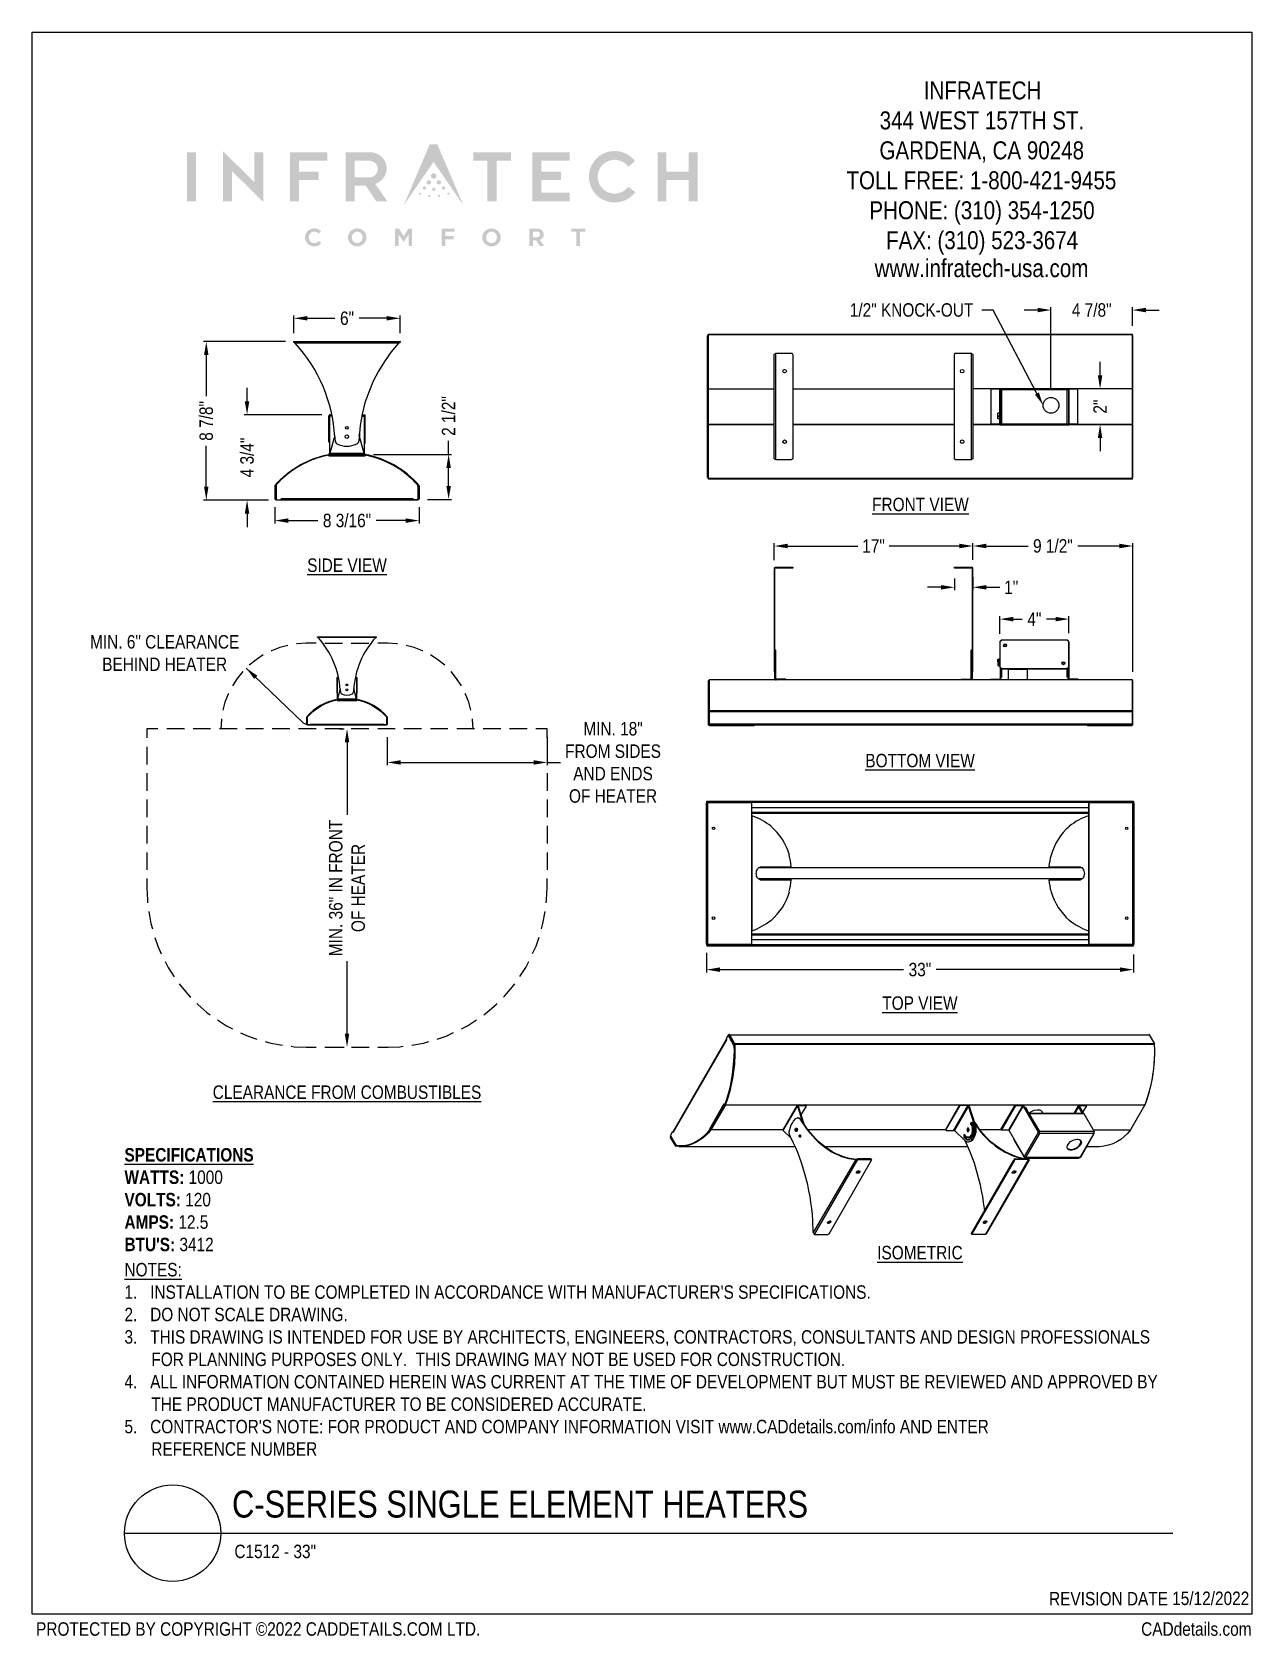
# Model space of a CAD drawing. Extents: x 0 to 216, y -4 to 280.
import ezdxf
from ezdxf import colors
from ezdxf.entities.mleader import LeaderData, LeaderLine
from ezdxf.math import Vec2, Vec3

# ---------------------------------------------------------------- set-up
doc = ezdxf.new("R2010")
doc.units = 0
doc.header["$LTSCALE"] = 10
doc.header["$MEASUREMENT"] = 0
doc.header["$PDMODE"] = 35
doc.layers.get('0').update_dxf_attribs({"linetype": 'CONTINUOUS'})
doc.layers.get('Defpoints').update_dxf_attribs({"linetype": 'CONTINUOUS'})
doc.layers.add('5056-LOGO$0$CADdetails-1-ANNO', color=41, linetype='CONTINUOUS', lineweight=5)
for name, color, linetype in [('5056-LOGO$0$CADdetails-11-VERYFINE', 11, 'CONTINUOUS'), ('5056-LOGO$0$CADdetails-7-FRAME', 7, 'CONTINUOUS'), ('5056-LOGO$0$CADdetails-7-VERYFINE', 7, 'CONTINUOUS'), ('CADdetails-1-FINE', 1, 'CONTINUOUS'), ('CADdetails-11-VERYFINE', 11, 'CONTINUOUS'), ('CADdetails-2-FINELIGHT', 2, 'CONTINUOUS'), ('CADdetails-7-FRAME', 7, 'CONTINUOUS'), ('CADdetails-7-VERYFINE', 7, 'CONTINUOUS'), ('CADdetails-9-EXTRAFINE', 9, 'CONTINUOUS')]:
    doc.layers.add(name, color=color, linetype=linetype)
doc.styles.add('5056-LOGO$0$CADdetails-DIMENSIONS', font='ARIALN.TTF', dxfattribs={"height": 2.38})
doc.styles.add('5056-LOGO$0$CADdetails-NOTES', font='ARIALN.TTF', dxfattribs={"height": 2.38})
doc.styles.add('5056-LOGO$0$CADdetails-SUBHEADING', font='ARIALN.TTF', dxfattribs={"height": 3.18})
doc.styles.add('CADdetails-DETAILTITLE', font='ARIALN.TTF', dxfattribs={"height": 4.77})
doc.styles.add('CADdetails-DIMENSIONS', font='ARIALN.TTF', dxfattribs={"height": 2.38})
doc.styles.add('CADdetails-NOTES', font='ARIALN.TTF', dxfattribs={"height": 2.38})
doc.dimstyles.new('CADdetails-LEADER', dxfattribs={"dimtxt": 2.38, "dimasz": 2.38, "dimexe": 0.5, "dimexo": 1.5, "dimgap": 1, "dimtad": 0, "dimzin": 0, "dimdsep": 46, "dimtxsty": 'CADdetails-DIMENSIONS', "dimcen": 1, "dimclrd": 256, "dimclre": 256, "dimclrt": 256, "dimadec": 0, "dimazin": 0, "dimtfac": 1, "dimtdec": 4, "dimtofl": 0, "dimtmove": 0, "dimatfit": 3, "dimfxl": 1, "dimtolj": 1, "dimtzin": 0, "dimarcsym": 0})

msp = doc.modelspace()

# ---------------------------------------------------------------- texts
at = {"layer": 'CADdetails-1-FINE', "insert": (35.827, 12.285), "char_height": 2.38, "width": 54.18315, "attachment_point": 1, "style": 'CADdetails-NOTES'}
msp.add_mtext('C1512 - 33"', dxfattribs=at)
at = {"layer": 'CADdetails-2-FINELIGHT', "char_height": 2.38, "attachment_point": 2, "style": 'CADdetails-NOTES'}
for s, insert in [('{\\LFRONT VIEW}', (157.301, 197.588)), ('{\\LSIDE VIEW}', (55.765, 186.835)), ('{\\LBOTTOM VIEW}', (157.238, 152.253)), ('{\\LTOP VIEW}', (157.211, 109.332)), ('{\\LCLEARANCE FROM COMBUSTIBLES}', (55.765, 93.559)), ('{\\LISOMETRIC}', (157.211, 65.166))]:
    msp.add_mtext_dynamic_manual_height_columns(s, width=70.62901, gutter_width=11.9, heights=[0], dxfattribs=dict(at, insert=insert))
at = {"layer": 'CADdetails-2-FINELIGHT', "insert": (35.408, 17.019), "char_height": 4.77, "width": 109.90197, "attachment_point": 7, "style": 'CADdetails-DETAILTITLE'}
msp.add_mtext('C-SERIES SINGLE ELEMENT HEATERS', dxfattribs=at)
at = {"layer": 'CADdetails-7-VERYFINE', "insert": (23.479, 173.271), "char_height": 2.38, "attachment_point": 2, "style": 'CADdetails-NOTES'}
msp.add_mtext_dynamic_manual_height_columns('MIN. 6" CLEARANCE \\PBEHIND HEATER', width=31.37325, gutter_width=11.9, heights=[0], dxfattribs=at)
at = {"layer": 'CADdetails-7-VERYFINE', "char_height": 2.38, "width": 185.64647, "attachment_point": 7, "style": 'CADdetails-NOTES'}
for s, insert in [("{\\fArial Narrow|b1|i0|c0|p34;\\LSPECIFICATIONS\\P\\lWATTS: }1000\\P{\\fArial Narrow|b1|i0|c0|p34;VOLTS: }120\\P{\\fArial Narrow|b1|i0|c0|p34;AMPS: }12.5\\P{\\fArial Narrow|b1|i0|c0|p34;BTU'S: }3412", (16.364, 64.197)), ("{\\LNOTES:} \\P1.   INSTALLATION TO BE COMPLETED IN ACCORDANCE WITH MANUFACTURER'S SPECIFICATIONS. \\P2.   DO NOT SCALE DRAWING.\\P\\pi-4.76,l4.76;3.   THIS DRAWING IS INTENDED FOR USE BY ARCHITECTS, ENGINEERS, CONTRACTORS, CONSULTANTS AND DESIGN PROFESSIONALS FOR PLANNING PURPOSES ONLY.  THIS DRAWING MAY NOT BE USED FOR CONSTRUCTION.\\P4.   ALL INFORMATION CONTAINED HEREIN WAS CURRENT AT THE TIME OF DEVELOPMENT BUT MUST BE REVIEWED AND APPROVED BY THE PRODUCT MANUFACTURER TO BE CONSIDERED ACCURATE.\\P5.   CONTRACTOR'S NOTE: FOR PRODUCT AND COMPANY INFORMATION VISIT www.CADdetails.com/info AND ENTER\\P\\pi4.76,l0;REFERENCE NUMBER ", (16.364, 27.999))]:
    msp.add_mtext(s, dxfattribs=dict(at, insert=insert))

# ---------------------------------------------------------------- blocks, each defined once
blk = doc.blocks.new('5056-LOGO')
at = {"layer": '5056-LOGO$0$CADdetails-11-VERYFINE'}
h = blk.add_hatch(color=256, dxfattribs=at)
h.dxf.hatch_style = 1
h.set_gradient(color1=(218, 44, 43), color2=(218, 44, 43), tint=1)
h.paths.add_polyline_path([(70.64, 254.54, 1), (71.61, 254.54, 1)])
h.paths.add_polyline_path([(69.86, 253.41, 1), (70.64, 253.41, 1)])
h.paths.add_polyline_path([(69.17, 252.41, 1), (69.77, 252.41, 1)])
h.paths.add_polyline_path([(68.46, 251.39, 1), (68.86, 251.39, 1)])
h.paths.add_polyline_path([(70.55, 251.02, 1), (70.14, 251.02, 1)])
h.paths.add_polyline_path([(72.24, 251.02, 1), (71.83, 251.02, 1)])
h.paths.add_polyline_path([(73.91, 251.39, 1), (73.51, 251.39, 1)])
h.paths.add_polyline_path([(72.57, 252.41, 1), (73.17, 252.41, 1)])
h.paths.add_polyline_path([(72.42, 253.41, 1), (71.65, 253.41, 1)])
h.paths.add_polyline_path([(71.42, 252.17, 1), (70.82, 252.17, 1)])
edge = h.paths.add_edge_path()
edge.add_spline(control_points=[(50.75, 243.06), (50.34, 242.47), (49.68, 242.69), (49.02, 242.91), (49, 243.64), (48.98, 244.36), (49.63, 244.62), (50.27, 244.88), (50.71, 244.32)], knot_values=[0, 0, 0, 1.235807, 1.235807, 2.471615, 2.471615, 3.707422, 3.707422, 4.94323, 4.94323, 4.94323], weights=[1, 0.815095, 1, 0.815095, 1, 0.815095, 1, 0.815095, 1], degree=2, periodic=0)
edge.add_spline(control_points=[(50.71, 244.32), (50.93, 244.54), (51.15, 244.76)], knot_values=[4.94323, 4.94323, 4.94323, 5.94323, 5.94323, 5.94323], weights=[1, 1, 1], degree=2, periodic=0)
edge.add_spline(control_points=[(51.15, 244.76), (50.38, 245.54), (49.34, 245.13), (48.31, 244.71), (48.33, 243.62), (48.35, 242.54), (49.41, 242.16), (50.46, 241.79), (51.2, 242.6)], knot_values=[5.94323, 5.94323, 5.94323, 7.14109, 7.14109, 8.33895, 8.33895, 9.536811, 9.536811, 10.734671, 10.734671, 10.734671], weights=[1, 0.825939, 1, 0.825939, 1, 0.825939, 1, 0.825939, 1], degree=2, periodic=0)
edge.add_spline(control_points=[(51.2, 242.6), (50.97, 242.83), (50.75, 243.06)], knot_values=[10.734671, 10.734671, 10.734671, 11.734671, 11.734671, 11.734671], weights=[1, 1, 1], degree=2, periodic=0)
edge = h.paths.add_edge_path()
edge.add_ellipse((57.58, 243.66), major_axis=(-1.64, 0), ratio=0.968928, start_angle=0, end_angle=360)
edge = h.paths.add_edge_path(flags=16)
edge.add_ellipse((57.58, 243.67), major_axis=(0, 1.02), ratio=0.950365, start_angle=0, end_angle=360)
h.paths.add_polyline_path([(66.69, 244.18), (66.69, 242.14), (67.3, 242.14), (67.3, 245.18), (66.6, 245.18), (65.8, 243.84), (64.99, 245.18), (64.27, 245.18), (64.27, 242.14), (64.91, 242.14), (64.91, 244.17), (65.8, 242.83)])
h.paths.add_polyline_path([(74.66, 243.9), (73.18, 243.9), (73.18, 244.67), (74.84, 244.67), (74.84, 245.18), (72.53, 245.18), (72.53, 242.14), (73.18, 242.14), (73.18, 243.32), (74.66, 243.32)])
edge = h.paths.add_edge_path()
edge.add_ellipse((81.35, 243.66), major_axis=(-1.64, 0), ratio=0.968928, start_angle=0, end_angle=360)
edge = h.paths.add_edge_path(flags=16)
edge.add_ellipse((81.35, 243.67), major_axis=(0, 1.02), ratio=0.950365, start_angle=0, end_angle=360)
edge = h.paths.add_edge_path()
edge.add_spline(control_points=[(89.9, 243.25), (90.72, 243.49), (90.6, 244.33), (90.47, 245.18), (89.62, 245.18)], knot_values=[7, 7, 7, 8.428531, 8.428531, 9.857062, 9.857062, 9.857062], weights=[1, 0.755575, 1, 0.755575, 1], degree=2, periodic=0)
edge.add_spline(control_points=[(89.62, 245.18), (88.83, 245.18), (88.04, 245.18)], knot_values=[9.857062, 9.857062, 9.857062, 10.857062, 10.857062, 10.857062], weights=[1, 1, 1], degree=2, periodic=0)
edge.add_spline(control_points=[(88.04, 245.18), (88.04, 243.66), (88.04, 242.14)], knot_values=[0, 0, 0, 1, 1, 1], weights=[1, 1, 1], degree=2, periodic=0)
edge.add_spline(control_points=[(88.04, 242.14), (88.37, 242.14), (88.7, 242.14)], knot_values=[1, 1, 1, 2, 2, 2], weights=[1, 1, 1], degree=2, periodic=0)
edge.add_spline(control_points=[(88.7, 242.14), (88.7, 242.65), (88.7, 243.17)], knot_values=[2, 2, 2, 3, 3, 3], weights=[1, 1, 1], degree=2, periodic=0)
edge.add_spline(control_points=[(88.7, 243.17), (88.98, 243.17), (89.25, 243.17)], knot_values=[3, 3, 3, 4, 4, 4], weights=[1, 1, 1], degree=2, periodic=0)
edge.add_spline(control_points=[(89.25, 243.17), (89.58, 242.65), (89.91, 242.14)], knot_values=[4, 4, 4, 5, 5, 5], weights=[1, 1, 1], degree=2, periodic=0)
edge.add_spline(control_points=[(89.91, 242.14), (90.3, 242.14), (90.68, 242.14)], knot_values=[5, 5, 5, 6, 6, 6], weights=[1, 1, 1], degree=2, periodic=0)
edge.add_spline(control_points=[(90.68, 242.14), (90.29, 242.69), (89.9, 243.25)], knot_values=[6, 6, 6, 7, 7, 7], weights=[1, 1, 1], degree=2, periodic=0)
edge = h.paths.add_edge_path(flags=16)
edge.add_spline(control_points=[(89.46, 243.7), (89.96, 243.7), (89.96, 244.18), (89.96, 244.67), (89.46, 244.67)], knot_values=[3, 3, 3, 4.570796, 4.570796, 6.141593, 6.141593, 6.141593], weights=[1, 0.707107, 1, 0.707107, 1], degree=2, periodic=0)
edge.add_spline(control_points=[(89.46, 244.67), (89.08, 244.67), (88.7, 244.67)], knot_values=[0, 0, 0, 1, 1, 1], weights=[1, 1, 1], degree=2, periodic=0)
edge.add_spline(control_points=[(88.7, 244.67), (88.7, 244.18), (88.7, 243.7)], knot_values=[1, 1, 1, 2, 2, 2], weights=[1, 1, 1], degree=2, periodic=0)
edge.add_spline(control_points=[(88.7, 243.7), (89.08, 243.7), (89.46, 243.7)], knot_values=[2, 2, 2, 3, 3, 3], weights=[1, 1, 1], degree=2, periodic=0)
h.paths.add_polyline_path([(97.03, 244.67), (97.97, 244.67), (97.97, 245.18), (95.46, 245.18), (95.46, 244.67), (96.38, 244.67), (96.38, 242.14), (97.03, 242.14)])
at = {"layer": '5056-LOGO$0$CADdetails-7-VERYFINE'}
h = blk.add_hatch(color=256, dxfattribs=at)
h.dxf.hatch_style = 1
h.set_gradient(color1=(14, 15, 17), color2=(14, 15, 17), tint=1)
h.paths.add_polyline_path([(29.04, 258.74), (27.45, 258.74), (27.45, 250.07), (29.04, 250.07)])
h.paths.add_polyline_path([(33.81, 258.91), (33.81, 250.07), (35.4, 250.07), (35.4, 255.39), (40.96, 249.92), (40.96, 258.74), (39.36, 258.74), (39.36, 253.45)])
h.paths.add_polyline_path([(50.75, 255.29), (47.26, 255.29), (47.26, 257.22), (52.27, 257.22), (52.27, 258.74), (45.66, 258.74), (45.66, 250.07), (47.26, 250.07), (47.26, 253.81), (50.75, 253.81)])
h.paths.add_polyline_path([(178.97, 0.67), (215.66, 0.67), (215.66, 4.36), (178.97, 4.36)], flags=9)
h.paths.add_polyline_path([(148.37, 235.76), (187.87, 235.76), (187.87, 240.68), (148.37, 240.68)], flags=9)
h.paths.add_polyline_path([(142.22, 239.51), (193.4, 239.51), (193.4, 272.91), (142.22, 272.91)], flags=9)
h = blk.add_hatch(color=256, dxfattribs=at)
h.dxf.hatch_style = 1
h.set_gradient(color1=(14, 15, 17), color2=(14, 15, 17), tint=1)
edge = h.paths.add_edge_path()
edge.add_spline(control_points=[(60.76, 253.13), (63.17, 253.92), (62.75, 256.33), (62.33, 258.74), (59.78, 258.74)], knot_values=[3, 3, 3, 4.405147, 4.405147, 5.810295, 5.810295, 5.810295], weights=[1, 0.763182, 1, 0.763182, 1], degree=2, periodic=0)
edge.add_spline(control_points=[(59.78, 258.74), (57.66, 258.74), (55.54, 258.74)], knot_values=[5.810295, 5.810295, 5.810295, 6.810295, 6.810295, 6.810295], weights=[1, 1, 1], degree=2, periodic=0)
edge.add_spline(control_points=[(55.54, 258.74), (55.54, 254.41), (55.54, 250.07)], knot_values=[6.810295, 6.810295, 6.810295, 7.810295, 7.810295, 7.810295], weights=[1, 1, 1], degree=2, periodic=0)
edge.add_spline(control_points=[(55.54, 250.07), (56.35, 250.07), (57.15, 250.07)], knot_values=[7.810295, 7.810295, 7.810295, 8.810295, 8.810295, 8.810295], weights=[1, 1, 1], degree=2, periodic=0)
edge.add_spline(control_points=[(57.15, 250.07), (57.15, 251.44), (57.15, 252.81)], knot_values=[8.810295, 8.810295, 8.810295, 9.810295, 9.810295, 9.810295], weights=[1, 1, 1], degree=2, periodic=0)
edge.add_spline(control_points=[(57.15, 252.81), (58.13, 252.81), (59.1, 252.81)], knot_values=[9.810295, 9.810295, 9.810295, 10.810295, 10.810295, 10.810295], weights=[1, 1, 1], degree=2, periodic=0)
edge.add_spline(control_points=[(59.1, 252.81), (60.01, 251.44), (60.92, 250.07)], knot_values=[0, 0, 0, 1, 1, 1], weights=[1, 1, 1], degree=2, periodic=0)
edge.add_spline(control_points=[(60.92, 250.07), (61.92, 250.07), (62.91, 250.07)], knot_values=[1, 1, 1, 2, 2, 2], weights=[1, 1, 1], degree=2, periodic=0)
edge.add_spline(control_points=[(62.91, 250.07), (61.83, 251.6), (60.76, 253.13)], knot_values=[2, 2, 2, 3, 3, 3], weights=[1, 1, 1], degree=2, periodic=0)
edge = h.paths.add_edge_path(flags=16)
edge.add_spline(control_points=[(59.71, 257.22), (61.21, 257.22), (61.21, 255.75), (61.21, 254.28), (59.71, 254.28)], knot_values=[3, 3, 3, 4.570796, 4.570796, 6.141593, 6.141593, 6.141593], weights=[1, 0.707107, 1, 0.707107, 1], degree=2, periodic=0)
edge.add_spline(control_points=[(59.71, 254.28), (58.43, 254.28), (57.15, 254.28)], knot_values=[2, 2, 2, 3, 3, 3], weights=[1, 1, 1], degree=2, periodic=0)
edge.add_spline(control_points=[(57.15, 254.28), (57.15, 255.75), (57.15, 257.22)], knot_values=[1, 1, 1, 2, 2, 2], weights=[1, 1, 1], degree=2, periodic=0)
edge.add_spline(control_points=[(57.15, 257.22), (58.43, 257.22), (59.71, 257.22)], knot_values=[0, 0, 0, 1, 1, 1], weights=[1, 1, 1], degree=2, periodic=0)
h.paths.add_polyline_path([(71.76, 260.12), (70.42, 260.12), (65.79, 249.31), (71.09, 257.02), (76.39, 249.31)])
h.paths.add_polyline_path([(84.83, 258.74), (78.13, 258.74), (78.13, 257.22), (80.63, 257.22), (80.63, 250.07), (82.27, 250.07), (82.27, 257.22), (84.83, 257.22)])
h.paths.add_polyline_path([(95.2, 258.74), (88.56, 258.74), (88.56, 250.07), (95.2, 250.07), (95.2, 251.55), (90.19, 251.55), (90.19, 253.81), (93.64, 253.81), (93.64, 255.29), (90.19, 255.29), (90.19, 257.22), (95.2, 257.22)])
h.paths.add_polyline_path([(106.82, 251.69), (105.55, 252.61, -3.02552), (105.56, 256.18), (106.79, 257.14, 3.012554)])
h.paths.add_polyline_path([(112.31, 258.74), (110.75, 258.74), (110.75, 250.07), (112.31, 250.07), (112.31, 253.81), (116.25, 253.81), (116.25, 250.07), (117.88, 250.07), (117.88, 258.74), (116.25, 258.74), (116.25, 255.29), (112.31, 255.29)])
at = {"layer": '5056-LOGO$0$CADdetails-7-FRAME'}
blk.add_lwpolyline([(0, 280), (216, 280), (216, 0), (0, 0)], close=True, dxfattribs=at)
at = {"layer": '5056-LOGO$0$CADdetails-1-ANNO', "style": '5056-LOGO$0$CADdetails-SUBHEADING'}
blk.add_text('www.infratech-usa.com', height=3.18, dxfattribs=at).set_placement((149.19, 236.63))
at = {"layer": '5056-LOGO$0$CADdetails-1-ANNO', "attachment_point": 1}
for s, insert, char_height, width, style in [('\\pi18.471;INFRATECH\\P\\pi10.674;344 WEST 157TH ST.\\P\\pi10.629;GARDENA, CA 90248\\P\\pi4.7919;TOLL FREE: 1-800-421-9455\\P\\pi8.8504;PHONE: (310) 354-1250\\P\\pi11.797;FAX: (310) 523-3674 ', (139.41, 271.26), 3.18, 57.1297, '5056-LOGO$0$CADdetails-SUBHEADING'), ('PROTECTED BY COPYRIGHT ©2022 CADDETAILS.COM LTD.', (0.71, -1.45), 2.38, 82.1295, '5056-LOGO$0$CADdetails-NOTES'), ('\\pi0.60629;CADdetails.com', (195.78, -1.45), 2.38, 19.846, '5056-LOGO$0$CADdetails-NOTES')]:
    blk.add_mtext(s, dxfattribs=dict(at, insert=insert, char_height=char_height, width=width, style=style))
at = {"layer": '5056-LOGO$0$CADdetails-1-ANNO', "char_height": 2.38, "attachment_point": 1}
for s, width, gutter_width, insert, style in [('REVISION DATE', 24.5006, 11.9, (180.08, 3.91), '5056-LOGO$0$CADdetails-NOTES'), ('15/12/2022', 13.6761, 23.85, (201.88, 3.98), '5056-LOGO$0$CADdetails-DIMENSIONS')]:
    blk.add_mtext_dynamic_manual_height_columns(s, width=width, gutter_width=gutter_width, heights=[0], dxfattribs=dict(at, insert=insert, style=style))
blk = doc.blocks.new('*D2')
at = {"layer": 'CADdetails-7-VERYFINE', "lineweight": -2, "transparency": 16777216}
for p, q in [((189.11, 219.24), (189.11, 221.62)), ((190.61, 216.86), (189.61, 216.86)), ((187.7, 210.56), (188.61, 210.56)), ((189.11, 208.18), (189.11, 205.8))]:
    blk.add_line(p, q, dxfattribs=at)
at = {"layer": 'CADdetails-7-VERYFINE', "transparency": 16777216}
for points in [[(188.72, 219.24), (189.51, 219.24), (189.11, 216.86)], [(188.72, 208.18), (189.51, 208.18), (189.11, 210.56)]]:
    blk.add_solid(points, dxfattribs=at)
at = {"layer": 'Defpoints', "color": 0, "transparency": 16777216}
for p in [(189.11, 216.86), (189.11, 216.86), (189.2, 210.56)]:
    blk.add_point(p, dxfattribs=at)
at = {"layer": 'CADdetails-7-VERYFINE', "transparency": 16777216, "insert": (189.11, 213.71), "char_height": 2.38, "attachment_point": 5, "rotation": 90, "style": 'CADdetails-DIMENSIONS'}
blk.add_mtext('\\A1;2"', dxfattribs=at)
blk = doc.blocks.new('*D3')
at = {"layer": 'CADdetails-7-VERYFINE', "lineweight": -2, "transparency": 16777216}
for p, q in [((178.04, 230.8), (175.66, 230.8)), ((180.42, 216.83), (180.42, 231.3)), ((194.84, 228.03), (194.84, 231.3)), ((197.22, 230.8), (199.6, 230.8))]:
    blk.add_line(p, q, dxfattribs=at)
at = {"layer": 'CADdetails-7-VERYFINE', "transparency": 16777216}
for points in [[(178.04, 231.2), (178.04, 230.4), (180.42, 230.8)], [(197.22, 231.2), (197.22, 230.4), (194.84, 230.8)]]:
    blk.add_solid(points, dxfattribs=at)
at = {"layer": 'Defpoints', "color": 0, "transparency": 16777216}
for p in [(194.84, 230.8), (194.84, 226.53), (180.42, 215.33)]:
    blk.add_point(p, dxfattribs=at)
at = {"layer": 'CADdetails-7-VERYFINE', "transparency": 16777216, "insert": (187.63, 230.8), "char_height": 2.38, "attachment_point": 5, "style": 'CADdetails-DIMENSIONS'}
blk.add_mtext('\\A1;4 7/8"', dxfattribs=at)
blk = doc.blocks.new('*D4')
at = {"layer": 'CADdetails-7-VERYFINE', "lineweight": -2, "transparency": 16777216}
for p, q in [((171.36, 173.47), (171.36, 176.6)), ((173.74, 176.1), (175.32, 176.1)), ((181.22, 176.1), (179.64, 176.1)), ((183.6, 173.59), (183.6, 176.6))]:
    blk.add_line(p, q, dxfattribs=at)
at = {"layer": 'CADdetails-7-VERYFINE', "transparency": 16777216}
for points in [[(173.74, 176.5), (173.74, 175.7), (171.36, 176.1)], [(181.22, 176.5), (181.22, 175.7), (183.6, 176.1)]]:
    blk.add_solid(points, dxfattribs=at)
at = {"layer": 'Defpoints', "color": 0, "transparency": 16777216}
for p in [(183.6, 176.1), (171.36, 171.97), (183.6, 172.09)]:
    blk.add_point(p, dxfattribs=at)
at = {"layer": 'CADdetails-7-VERYFINE', "transparency": 16777216, "insert": (177.48, 176.1), "char_height": 2.38, "attachment_point": 5, "style": 'CADdetails-DIMENSIONS'}
blk.add_mtext('\\A1;4"', dxfattribs=at)
blk = doc.blocks.new('*D5')
at = {"layer": 'CADdetails-7-VERYFINE', "lineweight": -2, "transparency": 16777216}
for p, q in [((160.93, 181.73), (158.55, 181.73)), ((163.31, 183.27), (163.31, 181.23)), ((166.59, 183.54), (166.59, 181.23)), ((168.97, 181.73), (171.35, 181.73))]:
    blk.add_line(p, q, dxfattribs=at)
at = {"layer": 'CADdetails-7-VERYFINE', "transparency": 16777216}
for points in [[(160.93, 182.13), (160.93, 181.33), (163.31, 181.73)], [(168.97, 182.13), (168.97, 181.33), (166.59, 181.73)]]:
    blk.add_solid(points, dxfattribs=at)
at = {"layer": 'Defpoints', "color": 0, "transparency": 16777216}
for p in [(163.31, 184.77), (166.59, 185.04), (166.59, 181.73)]:
    blk.add_point(p, dxfattribs=at)
at = {"layer": 'CADdetails-7-VERYFINE', "transparency": 16777216, "insert": (173.38, 181.73), "char_height": 2.38, "attachment_point": 5, "style": 'CADdetails-DIMENSIONS'}
blk.add_mtext('\\A1;1"', dxfattribs=at)
blk = doc.blocks.new('*D6')
at = {"layer": 'CADdetails-7-VERYFINE', "lineweight": -2, "transparency": 16777216}
for p, q in [((166.59, 186.62), (166.59, 189.54)), ((168.97, 189.04), (176.36, 189.04)), ((192.54, 189.04), (185.15, 189.04)), ((194.92, 166.75), (194.92, 189.54))]:
    blk.add_line(p, q, dxfattribs=at)
at = {"layer": 'CADdetails-7-VERYFINE', "transparency": 16777216}
for points in [[(168.97, 189.44), (168.97, 188.64), (166.59, 189.04)], [(192.54, 189.44), (192.54, 188.64), (194.92, 189.04)]]:
    blk.add_solid(points, dxfattribs=at)
at = {"layer": 'Defpoints', "color": 0, "transparency": 16777216}
for p in [(166.59, 189.04), (166.59, 185.12), (194.92, 165.25)]:
    blk.add_point(p, dxfattribs=at)
at = {"layer": 'CADdetails-7-VERYFINE', "transparency": 16777216, "insert": (180.76, 189.04), "char_height": 2.38, "attachment_point": 5, "style": 'CADdetails-DIMENSIONS'}
blk.add_mtext('\\A1;9 1/2"', dxfattribs=at)
blk = doc.blocks.new('*D7')
at = {"layer": 'CADdetails-7-VERYFINE', "lineweight": -2, "transparency": 16777216}
for p, q in [((131.41, 186.54), (131.41, 189.54)), ((133.79, 189.04), (146.21, 189.04)), ((164.21, 189.04), (151.79, 189.04)), ((166.59, 186.62), (166.59, 189.54))]:
    blk.add_line(p, q, dxfattribs=at)
at = {"layer": 'CADdetails-7-VERYFINE', "transparency": 16777216}
for points in [[(133.79, 189.44), (133.79, 188.64), (131.41, 189.04)], [(164.21, 189.44), (164.21, 188.64), (166.59, 189.04)]]:
    blk.add_solid(points, dxfattribs=at)
at = {"layer": 'Defpoints', "color": 0, "transparency": 16777216}
for p in [(131.41, 189.04), (131.41, 185.04), (166.59, 185.12)]:
    blk.add_point(p, dxfattribs=at)
at = {"layer": 'CADdetails-7-VERYFINE', "transparency": 16777216, "insert": (149, 189.04), "char_height": 2.38, "attachment_point": 5, "style": 'CADdetails-DIMENSIONS'}
blk.add_mtext('\\A1;17"', dxfattribs=at)
blk = doc.blocks.new('*D8')
at = {"layer": 'CADdetails-7-VERYFINE', "lineweight": -2, "transparency": 16777216}
for p, q in [((119.42, 117.05), (119.42, 113.56)), ((195.01, 116.76), (195.01, 113.56)), ((121.8, 114.06), (154.33, 114.06)), ((192.63, 114.06), (160.09, 114.06))]:
    blk.add_line(p, q, dxfattribs=at)
at = {"layer": 'CADdetails-7-VERYFINE', "transparency": 16777216}
for points in [[(121.8, 114.46), (121.8, 113.66), (119.42, 114.06)], [(192.63, 114.46), (192.63, 113.66), (195.01, 114.06)]]:
    blk.add_solid(points, dxfattribs=at)
at = {"layer": 'Defpoints', "color": 0, "transparency": 16777216}
for p in [(119.42, 118.55), (195.01, 118.26), (195.01, 114.06)]:
    blk.add_point(p, dxfattribs=at)
at = {"layer": 'CADdetails-7-VERYFINE', "transparency": 16777216, "insert": (157.21, 114.06), "char_height": 2.38, "attachment_point": 5, "style": 'CADdetails-DIMENSIONS'}
blk.add_mtext('\\A1;33"', dxfattribs=at)
blk = doc.blocks.new('*D9')
at = {"layer": 'CADdetails-7-VERYFINE', "lineweight": -2, "transparency": 16777216}
for p, q in [((46.37, 226.71), (46.37, 229.84)), ((48.75, 229.34), (53.64, 229.34)), ((62.78, 229.34), (57.89, 229.34)), ((65.16, 226.71), (65.16, 229.84))]:
    blk.add_line(p, q, dxfattribs=at)
at = {"layer": 'CADdetails-7-VERYFINE', "transparency": 16777216}
for points in [[(48.75, 229.74), (48.75, 228.95), (46.37, 229.34)], [(62.78, 229.74), (62.78, 228.95), (65.16, 229.34)]]:
    blk.add_solid(points, dxfattribs=at)
at = {"layer": 'Defpoints', "color": 0, "transparency": 16777216}
for p in [(65.16, 229.34), (46.37, 225.21), (65.16, 225.21)]:
    blk.add_point(p, dxfattribs=at)
at = {"layer": 'CADdetails-7-VERYFINE', "transparency": 16777216, "insert": (55.77, 229.34), "char_height": 2.38, "attachment_point": 5, "style": 'CADdetails-DIMENSIONS'}
blk.add_mtext('\\A1;6"', dxfattribs=at)
blk = doc.blocks.new('*D10')
at = {"layer": 'CADdetails-7-VERYFINE', "lineweight": -2, "transparency": 16777216}
for p, q in [((42.97, 195.91), (42.97, 193.04)), ((68.56, 195.93), (68.56, 193.04)), ((45.35, 193.54), (50.61, 193.54)), ((66.18, 193.54), (60.92, 193.54))]:
    blk.add_line(p, q, dxfattribs=at)
at = {"layer": 'CADdetails-7-VERYFINE', "transparency": 16777216}
for points in [[(45.35, 193.93), (45.35, 193.14), (42.97, 193.54)], [(66.18, 193.93), (66.18, 193.14), (68.56, 193.54)]]:
    blk.add_solid(points, dxfattribs=at)
at = {"layer": 'Defpoints', "color": 0, "transparency": 16777216}
for p in [(42.97, 197.41), (68.56, 197.43), (68.56, 193.54)]:
    blk.add_point(p, dxfattribs=at)
at = {"layer": 'CADdetails-7-VERYFINE', "transparency": 16777216, "insert": (55.77, 193.54), "char_height": 2.38, "attachment_point": 5, "style": 'CADdetails-DIMENSIONS'}
blk.add_mtext('\\A1;8 3/16"', dxfattribs=at)
blk = doc.blocks.new('*D11')
at = {"layer": 'CADdetails-7-VERYFINE', "lineweight": -2, "transparency": 16777216}
for p, q in [((73.76, 205.25), (73.76, 207.63)), ((60.44, 205.25), (74.26, 205.25)), ((73.76, 199.68), (73.76, 202.87)), ((70.01, 197.3), (74.26, 197.3))]:
    blk.add_line(p, q, dxfattribs=at)
at = {"layer": 'CADdetails-7-VERYFINE', "transparency": 16777216}
for points in [[(73.36, 202.87), (74.16, 202.87), (73.76, 205.25)], [(73.36, 199.68), (74.16, 199.68), (73.76, 197.3)]]:
    blk.add_solid(points, dxfattribs=at)
at = {"layer": 'Defpoints', "color": 0, "transparency": 16777216}
for p in [(58.94, 205.25), (73.76, 205.25), (68.51, 197.3)]:
    blk.add_point(p, dxfattribs=at)
at = {"layer": 'CADdetails-7-VERYFINE', "transparency": 16777216, "insert": (73.76, 212.05), "char_height": 2.38, "attachment_point": 5, "rotation": 90, "style": 'CADdetails-DIMENSIONS'}
blk.add_mtext('\\A1;2 1/2"', dxfattribs=at)
blk = doc.blocks.new('*D12')
at = {"layer": 'CADdetails-7-VERYFINE', "lineweight": -2, "transparency": 16777216}
for p, q in [((38.07, 214.64), (38.07, 217.02)), ((51.28, 212.26), (37.57, 212.26)), ((41.84, 197.16), (37.57, 197.16)), ((38.07, 194.78), (38.07, 192.4))]:
    blk.add_line(p, q, dxfattribs=at)
at = {"layer": 'CADdetails-7-VERYFINE', "transparency": 16777216}
for points in [[(37.67, 214.64), (38.46, 214.64), (38.07, 212.26)], [(37.67, 194.78), (38.46, 194.78), (38.07, 197.16)]]:
    blk.add_solid(points, dxfattribs=at)
at = {"layer": 'Defpoints', "color": 0, "transparency": 16777216}
for p in [(38.07, 212.26), (52.78, 212.26), (43.34, 197.16)]:
    blk.add_point(p, dxfattribs=at)
at = {"layer": 'CADdetails-7-VERYFINE', "transparency": 16777216, "insert": (38.07, 204.71), "char_height": 2.38, "attachment_point": 5, "rotation": 90, "style": 'CADdetails-DIMENSIONS'}
blk.add_mtext('\\A1;4 3/4"', dxfattribs=at)
blk = doc.blocks.new('*D13')
at = {"layer": 'CADdetails-7-VERYFINE', "lineweight": -2, "transparency": 16777216}
for p, q in [((44.87, 225.21), (30.35, 225.21)), ((30.85, 222.83), (30.85, 215.58)), ((30.85, 199.54), (30.85, 206.79)), ((41.84, 197.16), (30.35, 197.16))]:
    blk.add_line(p, q, dxfattribs=at)
at = {"layer": 'CADdetails-7-VERYFINE', "transparency": 16777216}
for points in [[(30.45, 222.83), (31.24, 222.83), (30.85, 225.21)], [(30.45, 199.54), (31.24, 199.54), (30.85, 197.16)]]:
    blk.add_solid(points, dxfattribs=at)
at = {"layer": 'Defpoints', "color": 0, "transparency": 16777216}
for p in [(30.85, 225.21), (46.37, 225.21), (43.34, 197.16)]:
    blk.add_point(p, dxfattribs=at)
at = {"layer": 'CADdetails-7-VERYFINE', "transparency": 16777216, "insert": (30.85, 211.18), "char_height": 2.38, "attachment_point": 5, "rotation": 90, "style": 'CADdetails-DIMENSIONS'}
blk.add_mtext('\\A1;8 7/8"', dxfattribs=at)
blk = doc.blocks.new('*D14')
at = {"layer": 'CADdetails-7-VERYFINE', "lineweight": -2, "transparency": 16777216}
for p, q in [((62.9, 155.18), (62.9, 150.23)), ((91.2, 155.18), (91.2, 150.23)), ((65.28, 150.73), (88.82, 150.73)), ((91.2, 150.73), (93.58, 150.73))]:
    blk.add_line(p, q, dxfattribs=at)
at = {"layer": 'CADdetails-7-VERYFINE', "transparency": 16777216}
for points in [[(65.28, 151.13), (65.28, 150.34), (62.9, 150.73)], [(88.82, 151.13), (88.82, 150.34), (91.2, 150.73)]]:
    blk.add_solid(points, dxfattribs=at)
at = {"layer": 'Defpoints', "color": 0, "transparency": 16777216}
for p in [(62.9, 156.68), (91.2, 156.68), (91.2, 150.73)]:
    blk.add_point(p, dxfattribs=at)
at = {"layer": 'CADdetails-7-VERYFINE', "transparency": 16777216, "insert": (102.87, 150.73), "char_height": 2.38, "attachment_point": 5, "style": 'CADdetails-DIMENSIONS'}
blk.add_mtext('\\A1;MIN. 18" \\PFROM SIDES \\PAND ENDS \\POF HEATER', dxfattribs=at)
blk = doc.blocks.new('*D15')
at = {"layer": 'CADdetails-7-VERYFINE', "lineweight": -2, "transparency": 16777216}
for p, q in [((54.35, 156.68), (55.27, 156.68)), ((55.77, 154.3), (55.77, 141.46)), ((55.77, 102.72), (55.77, 115.57)), ((54.31, 100.34), (55.27, 100.34))]:
    blk.add_line(p, q, dxfattribs=at)
at = {"layer": 'CADdetails-7-VERYFINE', "transparency": 16777216}
for points in [[(55.37, 154.3), (56.16, 154.3), (55.77, 156.68)], [(55.37, 102.72), (56.16, 102.72), (55.77, 100.34)]]:
    blk.add_solid(points, dxfattribs=at)
at = {"layer": 'Defpoints', "color": 0, "transparency": 16777216}
for p in [(55.85, 156.68), (55.77, 100.34), (55.81, 100.34)]:
    blk.add_point(p, dxfattribs=at)
at = {"layer": 'CADdetails-7-VERYFINE', "transparency": 16777216, "insert": (55.77, 128.51), "char_height": 2.38, "attachment_point": 5, "rotation": 90, "style": 'CADdetails-DIMENSIONS'}
blk.add_mtext('\\A1;MIN. 36" IN FRONT \\POF HEATER', dxfattribs=at)

# ---------------------------------------------------------------- dimensions: what is measured, and where the dimension line sits
at = {"layer": 'CADdetails-7-VERYFINE'}
for base, p1, p2, text, picture, middle in [((194.84, 230.8), (180.423, 215.326), (194.84, 226.528), '4 7/8"', '*D3', (187.632, 230.8)), ((65.162, 229.345), (46.368, 225.207), (65.162, 225.207), '6"', '*D9', (55.765, 229.345)), ((68.564, 193.537), (42.966, 197.411), (68.564, 197.431), '8 3/16"', '*D10', (55.765, 193.537)), ((166.587, 189.041), (194.923, 165.247), (166.587, 185.12), '9 1/2"', '*D6', (180.755, 189.041)), ((166.587, 181.729), (163.31, 184.766), (166.587, 185.037), '1"', '*D5', (173.379, 181.729)), ((183.597, 176.099), (171.358, 171.968), (183.597, 172.093), '4"', '*D4', (177.478, 176.099)), ((195.006, 114.059), (119.416, 118.551), (195.006, 118.26), '33"', '*D8', (157.211, 114.059))]:
    dim = msp.add_linear_dim(base=base, p1=p1, p2=p2, text=text, dimstyle='CADdetails-LEADER', dxfattribs=at)
    dim.commit()
    dim.dimension.update_dxf_attribs({"geometry": picture, "text_midpoint": middle})
for base, p1, p2, text, picture, middle in [((30.845, 225.207), (43.34, 197.162), (46.368, 225.207), '8 7/8"', '*D13', (30.845, 211.184)), ((189.115, 216.861), (189.198, 210.555), (189.115, 216.861), '2"', '*D2', (189.115, 213.708)), ((38.066, 212.263), (43.34, 197.162), (52.778, 212.263), '4 3/4"', '*D12', (38.066, 204.712)), ((73.759, 205.252), (68.509, 197.299), (58.939, 205.252), '2 1/2"', '*D11', (73.759, 212.046)), ((55.765, 100.345), (55.846, 156.684), (55.809, 100.345), 'MIN. 36" IN FRONT \\POF HEATER', '*D15', (55.765, 128.515))]:
    dim = msp.add_linear_dim(base=base, p1=p1, p2=p2, angle=90, text=text, dimstyle='CADdetails-LEADER', dxfattribs=at)
    dim.commit()
    dim.dimension.update_dxf_attribs({"geometry": picture, "text_midpoint": middle})
dim = msp.add_linear_dim(base=(131.406, 189.041), p1=(166.587, 185.12), p2=(131.406, 185.037), text='17"', dimstyle='CADdetails-LEADER', override={"dimtmove": 1}, dxfattribs=at)
dim.commit()
dim.dimension.update_dxf_attribs({"geometry": '*D7', "text_midpoint": (148.997, 189.041)})
dim = msp.add_linear_dim(base=(91.195, 150.733), p1=(62.901, 156.684), p2=(91.195, 156.684), text='MIN. 18" \\PFROM SIDES \\PAND ENDS \\POF HEATER', dimstyle='CADdetails-LEADER', dxfattribs=at)
dim.commit()
dim.dimension.update_dxf_attribs({"geometry": '*D14', "text_midpoint": (102.873, 150.733), "dimtype": 160})

# ---------------------------------------------------------------- linework, layer by layer
at = {"layer": 'CADdetails-1-FINE'}
for p, q in [((42.966, 197.411), (43.257, 197.411)), ((68.564, 197.411), (68.274, 197.411)), ((195.006, 143.899), (195.006, 142.696)), ((195.006, 118.26), (195.006, 119.463))]:
    msp.add_line(p, q, dxfattribs=at)
for points in [[(119.706, 201.179), (119.624, 201.179), (119.624, 226.237)], [(119.706, 226.237), (119.624, 226.237)], [(119.706, 226.528), (194.84, 226.528)], [(119.706, 226.528), (119.706, 200.93), (194.84, 200.93), (194.84, 226.528)], [(119.706, 226.486), (194.84, 226.486)], [(194.84, 226.237), (194.923, 226.237)], [(194.84, 201.179), (194.923, 201.179), (194.923, 226.237)], [(119.624, 216.861), (119.706, 216.861)], [(194.84, 216.861), (194.923, 216.861)], [(119.624, 210.597), (119.706, 210.597)], [(194.923, 210.597), (194.84, 210.597)], [(43.049, 197.411), (43.049, 199.651), (42.966, 199.651), (42.966, 197.411)], [(68.274, 197.411), (68.274, 197.162), (43.257, 197.162), (43.257, 199.858)], [(68.481, 197.411), (68.481, 199.651), (68.564, 199.651), (68.564, 197.411)], [(119.706, 201.221), (119.624, 201.221)], [(194.84, 200.972), (119.706, 200.972)], [(194.84, 201.221), (194.923, 201.221)], [(43.257, 197.203), (44.087, 197.203), (44.087, 197.411)], [(68.274, 197.203), (67.485, 197.203), (67.485, 197.411), (44.087, 197.411)], [(68.191, 197.162), (68.191, 197.203)], [(68.274, 197.328), (68.398, 197.328), (68.398, 197.245), (68.274, 197.245)], [(194.923, 157.323), (119.789, 157.323), (119.789, 165.247)], [(194.84, 165.33), (119.872, 165.33)], [(194.84, 157.323), (194.84, 165.33)], [(119.499, 118.551), (119.416, 118.551), (119.416, 143.609)], [(119.416, 143.609), (119.499, 143.609)], [(119.499, 142.696), (119.499, 143.899)], [(119.499, 143.899), (195.006, 143.899)], [(119.499, 143.692), (195.006, 143.692)], [(195.006, 118.551), (195.13, 118.551), (195.13, 143.609)], [(119.499, 119.463), (119.499, 118.26), (195.006, 118.26)], [(195.006, 118.468), (119.499, 118.468)]]:
    msp.add_lwpolyline(points, dxfattribs=at)
for points in [[(43.091, 199.692), (43.008, 199.775, -0.1679663), (52.613, 205.254, 0.0462906), (52.578, 205.249)], [(52.629, 205.172, 0.1679663), (43.075, 199.74, 0.1819991), (43.049, 199.672)], [(68.481, 199.692), (68.523, 199.775, 0.1679663), (58.917, 205.254, 0.0462906), (58.877, 205.252)], [(68.481, 199.672, 0.1819991), (68.453, 199.73, 0.1679663), (58.902, 205.172)]]:
    msp.add_lwpolyline(points, format="xyb", dxfattribs=at)
for centre, radius, start, end in [((119.81, 226.258), 0.187, 120.67938, 179.99997), ((194.695, 226.258), 0.187, 0.00003, 59.32062), ((43.153, 199.672), 0.187, 138.74084, 179.99987), ((68.377, 199.672), 0.187, 0.00013, 41.25916), ((119.81, 201.2), 0.187, 180.00003, 239.32062), ((194.695, 201.2), 0.187, 300.67938, 359.99997), ((43.153, 197.431), 0.187, 180.00002, 269.99998), ((43.153, 197.431), 0.104, 180.00005, 269.99995), ((68.377, 197.431), 0.187, 270.00002, 359.99998), ((68.377, 197.431), 0.104, 270.00006, 359.99994), ((119.603, 143.63), 0.187, 120.67938, 179.99997), ((119.603, 118.571), 0.187, 180.00003, 239.32062)]:
    msp.add_arc(centre, radius, start, end, dxfattribs=at)
at = {"layer": 'CADdetails-11-VERYFINE'}
for p, q in [((119.872, 165.33), (119.872, 157.323)), ((119.624, 142.779), (119.416, 142.779))]:
    msp.add_line(p, q, dxfattribs=at)
for points in [[(46.617, 224.958), (46.534, 225.041), (46.493, 225.124), (46.451, 225.166), (46.368, 225.207), (65.162, 225.207), (65.079, 225.166), (65.038, 225.124), (64.996, 225.041), (64.913, 224.958)], [(127.465, 118.758), (127.465, 120.915), (127.506, 120.915), (127.506, 141.244), (127.465, 141.244), (127.465, 143.401), (127.423, 143.484), (127.382, 143.526), (127.382, 118.634), (127.423, 118.716)], [(187.165, 118.634), (187.165, 143.526), (187.123, 143.484), (187.082, 143.401), (187.082, 141.244), (187.04, 141.244), (187.04, 120.915), (187.082, 120.915), (187.082, 118.758), (187.123, 118.716)]]:
    msp.add_lwpolyline(points, close=True, dxfattribs=at)
for points in [[(46.617, 224.958), (46.493, 225), (46.451, 225.041), (46.368, 225.041), (46.368, 225.207)], [(65.079, 225.041), (65.038, 225), (64.913, 224.958), (63.586, 223.382), (62.382, 221.722), (61.345, 219.98), (60.391, 218.196), (59.603, 216.287), (58.939, 214.379), (58.441, 212.388), (58.109, 210.355), (57.902, 208.322), (57.902, 207.99), (57.86, 207.824), (57.86, 207.658), (57.777, 207.492), (57.736, 207.326), (57.694, 207.285), (57.653, 207.202), (57.528, 207.077)], [(65.162, 225.041), (64.996, 225.041)], [(65.162, 225.207), (65.162, 225.041)], [(131.655, 204.332), (131.53, 204.415), (131.447, 204.457), (131.406, 204.498), (131.406, 222.96), (131.447, 223.001), (131.53, 223.043), (131.655, 223.126)], [(134.517, 223.126), (131.655, 223.126), (131.655, 204.332), (134.517, 204.332)], [(134.683, 222.96), (134.683, 204.498)], [(163.31, 204.498), (163.31, 222.96)], [(163.476, 204.332), (166.338, 204.332), (166.338, 223.126), (163.476, 223.126)], [(166.338, 223.126), (166.463, 223.043), (166.546, 223.001), (166.587, 222.96), (166.587, 204.498), (166.546, 204.457), (166.463, 204.415), (166.338, 204.332)], [(53.629, 208.322), (53.629, 207.99), (53.67, 207.658), (53.712, 207.492), (53.795, 207.326), (53.836, 207.285), (53.878, 207.202), (53.961, 207.16), (54.002, 207.077)], [(43.049, 199.61), (43.257, 199.61)], [(68.274, 199.858), (68.274, 199.61), (68.481, 199.61)], [(68.315, 199.61), (68.315, 197.411)], [(43.257, 197.245), (43.174, 197.245), (43.174, 197.328), (43.257, 197.328)], [(43.34, 197.162), (43.34, 197.203)], [(44.087, 197.328), (44.17, 197.328)], [(67.485, 197.245), (44.087, 197.245)], [(44.17, 197.411), (44.17, 197.245)], [(67.402, 197.245), (67.402, 197.411)], [(67.402, 197.328), (67.485, 197.328)], [(45.269, 171.454), (43.858, 171.081), (42.406, 170.5), (42.323, 170.458)], [(50.289, 171.827), (48.546, 171.827), (46.97, 171.744), (46.804, 171.703)], [(51.865, 171.827), (54.977, 171.827)], [(56.512, 171.827), (59.624, 171.827)], [(64.685, 171.703), (64.561, 171.744), (62.984, 171.827), (61.2, 171.827)], [(69.207, 170.458), (69.124, 170.5), (67.631, 171.081), (66.22, 171.454)], [(40.913, 169.753), (39.668, 168.923), (38.424, 167.927)], [(73.065, 167.927), (71.862, 168.923), (70.576, 169.753)], [(37.303, 166.807), (36.308, 165.563), (35.478, 164.318)], [(76.011, 164.318), (75.181, 165.563), (74.186, 166.807)], [(119.872, 165.247), (119.789, 165.247)], [(194.84, 165.247), (194.923, 165.247)], [(194.923, 157.323), (194.923, 165.247)], [(34.773, 162.908), (34.731, 162.825), (34.15, 161.372), (33.777, 159.962)], [(77.712, 159.962), (77.339, 161.372), (76.758, 162.825), (76.716, 162.949)], [(119.789, 159.937), (119.872, 159.937)], [(119.789, 159.688), (119.872, 159.688)], [(194.84, 159.854), (119.872, 159.854)], [(119.872, 159.73), (194.84, 159.73)], [(194.84, 159.937), (194.923, 159.937)], [(194.84, 159.688), (194.923, 159.688)], [(22.285, 156.684), (20.335, 156.684), (20.335, 155.066)], [(26.973, 156.684), (23.861, 156.684)], [(31.62, 156.684), (28.508, 156.684)], [(36.308, 156.684), (33.196, 156.684)], [(33.528, 158.427), (33.528, 158.261), (33.445, 156.684)], [(40.954, 156.684), (37.843, 156.684)], [(45.642, 156.684), (42.531, 156.684)], [(50.289, 156.684), (47.177, 156.684)], [(54.977, 156.684), (51.865, 156.684)], [(59.624, 156.684), (56.512, 156.684)], [(64.312, 156.684), (61.2, 156.684)], [(68.958, 156.684), (65.847, 156.684)], [(73.646, 156.684), (70.535, 156.684)], [(78.334, 156.684), (75.223, 156.684)], [(78.085, 156.684), (78.002, 158.261), (77.961, 158.468)], [(82.981, 156.684), (79.869, 156.684)], [(87.669, 156.684), (84.557, 156.684)], [(91.195, 155.066), (91.195, 156.684), (89.204, 156.684)], [(194.84, 157.531), (119.872, 157.531)], [(20.335, 153.49), (20.335, 150.378)], [(91.195, 153.49), (91.195, 150.378)], [(20.335, 148.843), (20.335, 145.732)], [(91.195, 148.843), (91.195, 145.732)], [(20.335, 144.155), (20.335, 141.044)], [(91.195, 144.155), (91.195, 141.044)], [(119.416, 142.696), (119.624, 142.696)], [(119.624, 143.526), (119.624, 118.675)], [(127.257, 143.609), (119.706, 143.609)], [(194.84, 143.609), (187.289, 143.609)], [(194.923, 118.675), (194.923, 143.526)], [(194.923, 142.779), (195.13, 142.779)], [(194.923, 142.696), (195.13, 142.696)], [(195.13, 143.609), (195.006, 143.609)], [(20.335, 139.509), (20.335, 136.397)], [(91.195, 139.509), (91.195, 136.397)], [(20.335, 134.821), (20.335, 131.709)], [(91.195, 134.821), (91.195, 131.709)], [(20.335, 130.174), (20.335, 128.515), (20.418, 126.44), (20.46, 125.859)], [(91.029, 125.859), (91.112, 126.44), (91.195, 128.515), (91.195, 130.174)], [(20.667, 124.324), (21.04, 122.25), (21.331, 121.254)], [(90.2, 121.296), (90.449, 122.25), (90.863, 124.324)], [(21.746, 119.761), (22.285, 118.226), (22.866, 116.857)], [(88.623, 116.898), (89.245, 118.226), (89.785, 119.802)], [(119.624, 119.463), (119.416, 119.463)], [(119.416, 119.38), (119.624, 119.38)], [(195.13, 119.463), (194.923, 119.463)], [(194.923, 119.38), (195.13, 119.38)], [(119.499, 118.592), (119.416, 118.592)], [(119.706, 118.551), (127.257, 118.551)], [(187.289, 118.551), (194.84, 118.551)], [(195.006, 118.592), (195.13, 118.592)], [(23.571, 115.488), (24.11, 114.45), (25.148, 112.791)], [(86.383, 112.832), (87.42, 114.45), (87.959, 115.488)], [(26.06, 111.546), (26.517, 110.965), (27.886, 109.347), (28.093, 109.181)], [(83.479, 109.181), (83.645, 109.389), (85.014, 110.965), (85.47, 111.546)], [(29.172, 108.061), (29.379, 107.895), (30.956, 106.485), (31.537, 106.07)], [(79.994, 106.07), (80.575, 106.526), (82.151, 107.895), (82.359, 108.061)], [(32.823, 105.157), (34.441, 104.12), (35.478, 103.581)], [(76.053, 103.581), (77.09, 104.12), (78.708, 105.157)], [(36.888, 102.875), (38.258, 102.295), (39.793, 101.755)], [(71.738, 101.755), (73.314, 102.295), (74.642, 102.917)], [(41.286, 101.34), (42.282, 101.05), (44.315, 100.677)], [(45.891, 100.511), (46.431, 100.428), (48.546, 100.345), (50.33, 100.345)], [(51.865, 100.345), (54.977, 100.345)], [(56.553, 100.345), (59.665, 100.345)], [(61.2, 100.345), (63.025, 100.345), (65.1, 100.428), (65.681, 100.511)], [(67.216, 100.677), (69.29, 101.05), (70.244, 101.34)]]:
    msp.add_lwpolyline(points, dxfattribs=at)
for centre, radius in [((133.252, 219.994), 0.311), ((164.699, 219.994), 0.311), ((133.252, 207.506), 0.311), ((164.699, 207.506), 0.311), ((120.681, 139.066), 0.228), ((193.824, 139.066), 0.228), ((120.681, 123.176), 0.228), ((193.824, 123.176), 0.228)]:
    msp.add_circle(centre, radius, dxfattribs=at)
for centre, radius, start, end in [((26.849, 206.849), 26.78, 3.19702, 42.52258), ((134.497, 222.981), 0.145, 359.99993, 90.00007), ((163.455, 222.981), 0.145, 89.99993, 180.00007), ((55.765, 188.636), 16.823, 100.80506, 138.16956), ((55.724, 210.624), 3.921, 243.33618, 296.66382), ((55.724, 188.636), 16.823, 41.83044, 79.19494), ((134.497, 204.519), 0.145, 269.99993, 0.00007), ((163.455, 204.519), 0.145, 179.99993, 270.00007), ((119.686, 143.547), 0.104, 90.00006, 179.99995), ((127.236, 143.422), 0.187, 40.14416, 89.99988), ((187.269, 143.422), 0.187, 90.00012, 139.85584), ((194.819, 143.547), 0.104, 0.00005, 89.99995), ((194.902, 143.63), 0.187, 0.00003, 59.32062), ((119.686, 118.696), 0.104, 180.00006, 269.99994), ((127.236, 118.779), 0.187, 270.00012, 319.85584), ((187.269, 118.779), 0.187, 220.14416, 269.99988), ((194.819, 118.696), 0.104, 270.00005, 359.99995), ((194.902, 118.571), 0.187, 300.67938, 359.99997)]:
    msp.add_arc(centre, radius, start, end, dxfattribs=at)
at = {"layer": 'CADdetails-2-FINELIGHT'}
msp.add_line((16.364, 14.322), (202.01, 14.322), dxfattribs=at)
msp.add_circle((24.891, 14.322), 8.527, dxfattribs=at)
at = {"layer": 'CADdetails-7-FRAME'}
msp.add_lwpolyline([(0, 280), (216, 280), (216, 0), (0, 0)], close=True, dxfattribs=at)
at = {"layer": 'CADdetails-9-EXTRAFINE'}
for p, q in [((171.275, 216.778), (171.275, 210.68)), ((171.4, 216.778), (171.4, 210.68)), ((183.555, 216.695), (171.4, 216.695)), ((185.173, 216.778), (183.39, 216.778)), ((53.131, 212.014), (52.55, 212.014)), ((169.74, 210.68), (185.173, 210.68)), ((171.275, 212.547), (171.026, 212.547)), ((131.53, 165.579), (131.53, 185.078)), ((166.463, 185.078), (166.463, 165.579)), ((54.313, 165.604), (53.981, 165.604)), ((174.262, 167.28), (173.267, 167.28)), ((174.802, 167.239), (175.673, 167.239)), ((48.629, 157.473), (48.795, 157.473)), ((62.901, 157.473), (62.735, 157.473)), ((122.901, 101.874), (122.984, 101.708)), ((176.461, 88.723), (176.295, 88.723)), ((176.586, 88.681), (185.879, 88.681)), ((113.483, 85.321), (113.359, 85.321)), ((135.513, 87.852), (135.804, 87.852)), ((115.516, 82.873), (114.023, 82.873)), ((165.591, 84.035), (165.757, 84.035)), ((166.297, 84.823), (166.546, 84.823))]:
    msp.add_line(p, q, dxfattribs=at)
for points in [[(119.706, 216.861), (131.406, 216.861)], [(134.683, 216.861), (163.31, 216.861)], [(171.524, 216.861), (166.587, 216.861)], [(171.524, 216.778), (169.74, 216.778), (169.74, 210.68)], [(171.524, 216.695), (171.524, 216.944), (183.39, 216.944), (183.39, 216.695)], [(171.649, 216.695), (171.649, 210.68)], [(183.307, 210.68), (183.307, 216.695)], [(194.84, 216.861), (183.39, 216.861)], [(183.555, 210.514), (183.555, 216.778)], [(183.638, 210.68), (183.638, 216.778)], [(185.173, 210.68), (185.173, 216.778)], [(52.716, 207.492), (52.55, 207.492), (52.55, 212.014)], [(52.716, 205.501), (52.716, 212.014)], [(52.799, 212.014), (52.799, 212.263), (53.089, 212.263)], [(58.4, 212.014), (58.815, 212.014)], [(58.441, 212.263), (58.98, 212.263)], [(58.815, 207.243), (58.98, 207.243), (58.98, 212.263)], [(58.815, 212.263), (58.815, 205.501), (58.856, 205.418), (58.856, 205.252)], [(58.815, 211.89), (58.98, 211.89)], [(119.706, 210.597), (131.406, 210.597)], [(119.706, 210.555), (131.406, 210.555)], [(134.683, 210.597), (163.31, 210.597)], [(134.683, 210.555), (163.31, 210.555)], [(166.587, 210.597), (171.358, 210.597)], [(166.587, 210.555), (171.358, 210.555)], [(171.275, 211.551), (171.026, 211.551), (171.026, 212.547)], [(171.068, 212.547), (171.026, 212.422)], [(171.026, 212.173), (171.068, 212.049), (171.275, 212.049)], [(171.026, 211.924), (171.068, 212.049)], [(171.026, 211.675), (171.068, 211.551)], [(171.4, 212.671), (171.275, 212.671)], [(171.275, 211.385), (171.4, 211.385)], [(171.358, 210.68), (171.358, 210.514), (183.555, 210.514)], [(171.732, 210.68), (171.732, 210.514)], [(183.141, 210.68), (183.141, 210.514)], [(183.555, 210.597), (194.84, 210.597)], [(183.555, 210.555), (194.84, 210.555)], [(52.55, 207.534), (52.716, 207.534)], [(53.587, 208.612), (52.716, 205.501), (58.815, 205.501), (57.943, 208.612)], [(58.815, 207.658), (58.98, 207.658)], [(52.633, 205.418), (52.674, 205.418), (52.716, 205.501)], [(58.898, 205.376), (58.898, 204.961), (52.633, 204.961), (52.633, 205.418)], [(52.674, 205.418), (52.674, 205.335), (52.633, 205.252)], [(58.898, 205.252), (52.633, 205.252)], [(52.633, 205.169), (58.898, 205.169)], [(58.898, 205.376), (58.856, 205.418)], [(58.939, 205.252), (58.898, 205.169)], [(131.406, 185.12), (131.447, 185.161), (131.447, 185.203), (131.53, 185.286), (134.683, 185.286)], [(131.406, 185.12), (131.406, 166.782), (131.53, 166.782)], [(131.53, 185.037), (131.406, 185.037)], [(134.683, 185.12), (131.572, 185.12), (131.53, 185.078)], [(131.655, 185.286), (131.655, 185.12)], [(134.517, 185.12), (134.517, 185.286)], [(134.683, 185.286), (134.683, 185.12)], [(166.421, 185.12), (163.31, 185.12), (163.31, 185.286), (166.463, 185.286)], [(163.476, 185.286), (163.476, 185.12)], [(166.338, 185.286), (166.338, 185.12)], [(166.421, 185.12), (166.463, 185.078)], [(166.587, 185.12), (166.546, 185.161), (166.546, 185.203), (166.504, 185.244), (166.463, 185.286)], [(166.463, 166.782), (166.587, 166.782), (166.587, 185.12)], [(166.463, 185.037), (166.587, 185.037)], [(50.662, 172.823), (50.621, 172.864), (50.538, 172.864), (50.538, 172.947)], [(50.538, 172.947), (60.993, 172.947)], [(60.951, 172.947), (60.951, 172.906), (60.868, 172.823), (50.662, 172.823), (50.621, 172.906), (50.579, 172.947)], [(60.868, 172.823), (60.951, 172.864)], [(60.993, 172.864), (60.91, 172.864)], [(60.993, 172.864), (60.993, 172.947)], [(131.696, 170.599), (131.53, 170.599)], [(133.48, 165.496), (131.738, 165.496), (131.696, 165.538), (131.696, 170.599)], [(166.255, 165.496), (166.297, 165.538), (166.297, 170.599)], [(166.463, 170.599), (166.297, 170.599)], [(171.358, 171.968), (171.358, 167.737)], [(171.566, 172.342), (171.649, 172.342)], [(183.182, 172.383), (171.773, 172.383)], [(183.431, 172.342), (183.265, 172.342)], [(183.597, 172.093), (183.597, 165.579), (183.431, 165.579), (183.431, 167.446)], [(183.555, 172.093), (183.597, 172.093)], [(183.555, 167.737), (183.555, 171.968)], [(131.53, 168.442), (131.406, 168.442)], [(131.696, 169.064), (131.53, 169.064)], [(166.297, 169.064), (166.463, 169.064)], [(166.463, 168.442), (166.587, 168.442)], [(171.026, 168.857), (171.109, 169.023), (171.317, 169.023)], [(171.109, 169.023), (171.026, 168.94)], [(171.026, 168.525), (171.026, 168.94)], [(171.026, 168.815), (171.068, 168.815), (171.109, 168.732)], [(171.109, 168.152), (171.068, 168.276), (171.026, 168.359), (171.234, 168.359), (171.234, 168.525), (171.026, 168.525), (171.068, 168.608), (171.109, 168.732), (171.317, 168.732)], [(171.026, 168.359), (171.026, 167.944), (171.109, 167.861)], [(171.317, 168.152), (171.109, 168.152), (171.068, 168.11), (171.026, 168.027)], [(171.026, 167.986), (171.068, 167.944), (171.109, 167.861), (171.317, 167.861)], [(171.358, 169.106), (171.317, 169.106), (171.317, 167.778), (171.358, 167.778)], [(171.4, 167.612), (171.4, 165.579), (171.566, 165.579), (171.566, 167.405)], [(53.981, 165.604), (53.981, 163.115)], [(54.023, 161.87), (54.064, 161.87), (54.064, 165.604)], [(54.106, 165.604), (54.106, 165.77), (54.272, 165.77)], [(57.217, 165.604), (57.466, 165.604)], [(57.259, 165.77), (57.549, 165.77)], [(57.466, 162.99), (57.549, 162.99), (57.549, 165.77)], [(57.466, 165.77), (57.466, 161.995), (57.508, 161.87)], [(57.466, 165.563), (57.549, 165.563)], [(131.53, 167.197), (131.406, 167.197)], [(131.696, 165.579), (131.53, 165.579), (131.572, 165.496), (131.572, 165.455), (131.613, 165.413), (131.655, 165.372), (131.696, 165.372), (131.779, 165.33), (131.779, 165.496)], [(133.356, 165.33), (133.356, 165.496)], [(133.48, 165.496), (133.48, 165.33)], [(164.513, 165.33), (164.513, 165.496), (166.255, 165.496)], [(164.637, 165.496), (164.637, 165.33)], [(166.297, 165.579), (166.463, 165.579), (166.421, 165.496), (166.421, 165.455), (166.338, 165.372), (166.297, 165.372), (166.214, 165.33)], [(166.214, 165.33), (166.214, 165.496)], [(166.463, 167.197), (166.587, 167.197)], [(169.782, 165.33), (169.782, 165.496), (171.317, 165.496), (171.317, 165.33)], [(171.566, 165.828), (171.732, 165.828), (171.732, 167.239), (171.566, 167.239)], [(171.773, 167.363), (183.182, 167.363)], [(171.815, 167.322), (171.815, 167.363)], [(171.815, 167.322), (183.182, 167.322)], [(176.254, 165.33), (176.254, 167.197), (172.81, 167.197), (172.81, 165.33)], [(173.35, 167.322), (173.225, 167.28), (173.225, 167.239), (173.308, 167.197)], [(173.64, 167.322), (173.516, 167.28)], [(173.764, 167.322), (173.682, 167.28)], [(174.262, 167.28), (174.594, 167.322)], [(174.304, 167.197), (174.802, 167.239)], [(175.175, 167.197), (175.382, 167.239)], [(175.548, 167.239), (175.59, 167.28), (175.673, 167.28)], [(175.714, 167.197), (175.673, 167.239), (175.673, 167.28), (175.797, 167.322)], [(183.182, 167.322), (183.182, 167.363)], [(183.431, 165.828), (183.265, 165.828), (183.265, 167.239), (183.431, 167.239)], [(185.215, 165.33), (185.215, 165.496), (183.68, 165.496), (183.68, 165.33)], [(54.064, 163.115), (53.981, 163.115)], [(54.023, 161.912), (54.023, 161.704), (57.508, 161.704), (57.508, 161.953)], [(54.064, 161.953), (54.023, 161.912)], [(54.023, 161.829), (57.508, 161.829)], [(54.562, 163.737), (54.064, 161.995), (57.466, 161.995), (56.968, 163.737)], [(54.562, 163.571), (54.604, 163.364), (54.604, 163.198), (54.728, 162.949), (54.811, 162.866)], [(56.761, 162.866), (56.802, 162.949), (56.885, 163.032), (56.885, 163.115), (56.927, 163.198), (56.968, 163.364), (56.968, 163.571)], [(57.466, 163.198), (57.549, 163.198)], [(57.508, 161.953), (57.466, 161.995)], [(57.508, 161.787), (57.549, 161.829)], [(48.795, 158.717), (48.629, 158.717), (48.629, 157.473)], [(48.671, 157.473), (48.671, 158.717)], [(62.818, 157.39), (48.754, 157.39), (48.754, 157.431), (48.795, 157.431)], [(62.735, 158.842), (62.735, 157.348), (48.795, 157.348), (48.795, 158.842)], [(48.837, 157.348), (48.837, 157.39)], [(62.279, 157.39), (62.279, 157.473), (49.252, 157.473)], [(49.252, 157.39), (49.252, 157.473)], [(49.252, 157.431), (49.293, 157.431)], [(49.293, 157.473), (49.293, 157.39)], [(62.237, 157.39), (62.237, 157.473)], [(62.237, 157.431), (62.279, 157.431)], [(62.694, 157.348), (62.694, 157.39)], [(62.735, 158.717), (62.901, 158.717)], [(62.735, 157.431), (62.818, 157.431), (62.818, 157.39)], [(62.86, 158.759), (62.901, 158.8)], [(62.86, 157.473), (62.86, 158.717)], [(62.901, 158.717), (62.901, 157.473)], [(119.872, 157.489), (119.789, 157.489)], [(127.797, 157.24), (119.955, 157.24), (119.955, 157.323)], [(120.08, 157.24), (120.08, 157.323)], [(127.589, 157.24), (127.589, 157.323)], [(127.755, 157.323), (127.755, 157.24)], [(127.797, 157.24), (127.797, 157.323)], [(127.797, 157.24), (127.879, 157.282), (127.838, 157.323)], [(127.921, 157.323), (127.879, 157.282)], [(186.874, 157.282), (186.833, 157.323)], [(186.874, 157.323), (186.874, 157.282), (186.916, 157.24)], [(194.757, 157.24), (186.916, 157.24), (186.957, 157.323)], [(186.957, 157.323), (186.957, 157.24)], [(187.123, 157.24), (187.123, 157.323)], [(194.633, 157.323), (194.633, 157.24)], [(194.757, 157.24), (194.757, 157.323)], [(194.923, 157.489), (194.84, 157.489)], [(127.465, 142.779), (187.082, 142.779)], [(127.465, 141.908), (187.082, 141.908)], [(127.465, 141.783), (187.082, 141.783)], [(134.476, 129.918), (128.958, 129.918), (128.792, 130.001), (128.46, 130.25), (128.377, 130.457), (128.294, 130.623), (128.253, 130.872), (128.211, 131.08), (128.253, 131.329), (128.294, 131.536), (128.377, 131.744), (128.46, 131.909), (128.626, 132.075), (128.958, 132.241), (129.124, 132.283), (134.476, 132.283)], [(185.92, 132.075), (128.626, 132.075)], [(180.071, 132.283), (185.422, 132.283), (185.588, 132.241), (185.92, 132.075), (186.169, 131.744), (186.252, 131.536), (186.294, 131.329), (186.335, 131.08), (186.294, 130.872), (186.252, 130.623), (186.169, 130.457), (186.045, 130.25), (185.92, 130.125), (185.754, 130.001), (185.588, 129.918), (180.071, 129.918)], [(128.585, 130.167), (185.962, 130.167)], [(127.465, 120.376), (187.082, 120.376)], [(127.465, 120.21), (187.082, 120.21)], [(127.465, 119.38), (187.082, 119.38)], [(115.143, 82.873), (115.682, 82.956), (116.222, 83.081), (116.719, 83.247), (117.259, 83.454), (118.254, 84.035), (118.711, 84.408), (119.209, 84.823), (119.665, 85.279), (120.08, 85.777), (120.038, 85.902), (122.569, 90.341), (122.652, 90.175), (122.943, 90.963), (123.191, 91.751), (123.44, 92.581), (123.648, 93.411), (123.98, 95.153), (124.104, 96.025), (124.27, 97.85), (124.353, 99.676), (124.312, 100.588), (124.229, 100.754), (123.316, 102.331), (123.316, 102.289), (123.233, 102.455), (122.901, 101.874), (122.984, 101.708), (122.984, 101.667), (122.943, 101.667), (113.483, 85.238), (113.359, 85.321), (113.027, 84.74), (113.11, 84.616), (113.981, 83.039), (113.981, 83.081), (114.106, 82.873)], [(123.233, 102.455), (123.316, 102.455), (123.357, 102.372), (123.399, 102.414), (123.357, 102.497), (123.316, 102.414)], [(123.482, 102.414), (123.399, 102.414)], [(123.44, 102.538), (197.744, 102.538)], [(123.523, 102.497), (197.827, 102.497), (198.74, 100.92), (124.436, 100.92), (123.523, 102.497), (123.482, 102.414), (124.395, 100.879), (124.436, 100.92)], [(113.483, 85.321), (122.943, 101.75), (122.984, 101.791)], [(124.312, 100.588), (124.395, 100.588), (124.395, 98.763), (124.353, 97.85), (124.187, 96.025), (124.063, 95.153), (123.731, 93.411), (123.523, 92.581), (123.274, 91.751), (123.025, 90.963), (122.735, 90.175), (122.652, 90.175)], [(198.74, 100.796), (124.395, 100.796), (124.436, 99.924), (124.436, 99.095), (124.353, 97.352), (124.27, 96.523), (124.021, 94.863), (123.689, 93.204), (123.482, 92.457), (123.233, 91.668), (122.984, 90.922), (122.735, 90.216), (122.777, 90.133), (197.08, 90.133), (197.578, 91.627), (197.827, 92.415), (198.035, 93.204), (198.201, 93.992), (198.366, 94.822), (198.615, 96.481), (198.698, 97.352), (198.781, 99.095), (198.781, 99.924), (198.74, 100.796)], [(122.777, 90.133), (123.067, 90.88), (123.316, 91.627), (123.731, 93.204), (123.897, 93.992), (124.063, 94.822), (124.312, 96.481), (124.395, 97.352), (124.478, 99.095), (124.478, 100.796)], [(124.395, 100.588), (124.312, 100.754), (124.229, 100.754)], [(120.163, 85.777), (122.735, 90.175), (122.777, 90.133), (120.204, 85.694)], [(133.024, 85.57), (132.982, 85.653), (132.982, 85.694), (135.513, 90.05)], [(134.393, 84.242), (133.024, 85.57), (135.513, 89.926), (136.426, 87.063)], [(135.721, 90.009), (135.638, 90.133), (135.555, 90.092), (135.513, 90.05), (135.513, 89.926), (135.638, 89.926), (136.633, 86.773), (136.675, 86.731)], [(135.721, 90.009), (135.638, 89.926)], [(135.638, 89.926), (135.638, 89.968), (135.679, 90.009), (136.965, 90.009)], [(137.048, 89.926), (136.135, 88.349)], [(136.965, 90.009), (136.924, 90.133)], [(136.965, 90.092), (137.048, 90.009)], [(163.144, 85.611), (165.716, 90.009)], [(165.757, 90.009), (164.43, 90.009), (164.388, 90.133)], [(165.633, 90.133), (165.799, 90.05), (165.923, 89.926)], [(165.633, 90.133), (165.716, 90.009)], [(165.757, 90.009), (165.757, 89.968), (165.799, 89.968), (165.799, 89.926), (165.923, 89.926), (166.919, 86.773)], [(175.382, 89.968), (174.138, 89.968), (171.649, 85.653), (171.566, 85.777), (174.055, 90.092), (174.138, 89.968)], [(174.055, 90.092), (175.341, 90.092), (175.382, 89.968), (172.893, 85.653), (171.649, 85.653)], [(178.121, 85.238), (175.673, 80.965), (173.018, 85.57), (175.507, 89.885), (178.162, 85.279), (178.121, 85.238), (178.245, 85.238), (178.287, 85.279)], [(178.162, 85.279), (178.287, 85.279), (175.631, 89.885), (175.507, 89.885)], [(176.337, 88.723), (175.756, 89.719), (175.88, 89.719), (176.461, 88.723)], [(176.503, 88.598), (186.211, 88.598), (188.036, 85.404), (178.37, 85.404), (178.287, 85.279), (176.461, 88.474), (176.503, 88.598), (178.37, 85.404)], [(176.503, 88.681), (176.71, 88.806), (176.959, 88.972), (177.208, 89.096), (177.457, 89.179), (177.955, 89.262), (178.162, 89.262), (178.37, 89.221), (178.536, 89.179), (178.701, 89.096), (178.826, 88.972), (178.826, 88.889), (178.992, 88.681)], [(176.503, 88.349), (176.503, 88.391)], [(176.544, 88.681), (176.586, 88.64)], [(176.627, 88.598), (176.586, 88.64), (176.586, 88.681)], [(176.669, 88.681), (176.669, 88.64), (176.71, 88.64), (176.71, 88.598)], [(184.551, 88.681), (185.298, 90.009)], [(184.634, 88.681), (185.339, 89.885)], [(184.676, 88.681), (185.298, 89.719)], [(185.879, 88.681), (185.879, 88.723), (186.003, 88.723), (185.422, 89.719), (185.298, 89.719), (185.879, 88.723)], [(186.211, 88.598), (185.464, 89.885), (185.339, 89.885), (186.086, 88.598)], [(186.086, 88.806), (186.75, 89.968), (185.505, 89.968), (185.422, 90.092), (186.667, 90.092), (186.75, 89.968)], [(185.505, 89.968), (185.464, 89.885)], [(185.837, 88.681), (185.879, 88.723)], [(113.442, 85.321), (113.483, 85.238)], [(119.748, 85.279), (120.163, 85.777), (120.204, 85.694), (119.789, 85.196), (119.333, 84.782), (118.918, 84.367), (118.462, 84.035), (117.964, 83.703), (117.508, 83.454), (117.01, 83.205), (116.553, 83.039), (116.056, 82.873), (115.558, 82.79), (114.562, 82.707), (115.558, 82.79), (114.064, 82.873), (114.562, 82.832), (115.06, 82.832), (115.558, 82.873), (116.056, 82.998), (116.512, 83.122), (117.508, 83.537), (118.42, 84.118), (119.333, 84.865)], [(119.748, 85.279), (119.292, 84.823), (118.794, 84.408), (118.296, 84.035)], [(120.08, 85.777), (120.163, 85.777)], [(133.024, 85.694), (120.204, 85.694)], [(138.334, 67.523), (138.251, 69.68), (138.168, 70.717), (138.044, 71.796), (137.919, 72.833), (137.753, 73.912), (137.546, 74.908), (137.339, 75.945), (136.841, 77.936), (136.26, 79.845), (135.596, 81.67), (135.223, 82.541), (134.849, 83.371), (134.31, 84.45), (134.186, 84.74), (134.144, 84.906), (134.103, 85.031), (134.061, 85.196), (134.061, 85.362), (134.31, 86.192), (134.434, 86.566), (134.642, 86.897), (134.808, 87.229), (135.264, 87.686), (135.513, 87.852)], [(135.513, 85.694), (135.389, 85.694)], [(135.555, 87.893), (135.721, 87.893)], [(135.721, 87.852), (135.804, 87.769), (135.887, 87.686), (136.052, 87.478), (136.177, 87.271), (136.675, 86.566), (137.131, 85.902), (137.671, 85.238), (138.168, 84.657), (138.708, 84.076), (139.247, 83.537), (139.828, 83.081), (140.367, 82.624), (140.948, 82.209), (141.529, 81.836), (142.151, 81.504), (142.732, 81.255), (143.354, 81.006), (143.977, 80.799), (144.599, 80.633), (145.844, 80.467), (145.968, 80.467), (146.051, 80.508), (146.175, 80.55), (146.217, 80.467), (148.582, 80.467), (148.499, 80.55), (146.175, 80.55)], [(135.804, 87.852), (135.887, 87.81), (135.97, 87.727), (136.011, 87.644), (136.177, 87.478), (136.301, 87.271)], [(145.968, 80.467), (144.723, 80.633), (144.101, 80.799), (143.479, 81.006), (142.856, 81.255), (142.276, 81.504), (141.653, 81.836), (141.072, 82.209), (140.492, 82.624), (139.952, 83.081), (139.371, 83.537), (138.832, 84.076), (138.293, 84.657), (137.795, 85.238), (137.256, 85.902), (136.799, 86.566), (136.301, 87.271), (136.177, 87.271)], [(161.775, 85.694), (137.422, 85.694)], [(161.816, 85.653), (161.775, 85.736)], [(163.31, 85.57), (163.268, 85.611)], [(165.55, 85.57), (165.633, 85.404), (165.716, 85.362), (165.799, 85.404), (165.84, 85.445), (165.882, 85.528), (165.923, 85.653), (165.923, 85.777), (165.882, 85.902), (165.84, 85.985), (165.757, 86.026), (165.716, 86.026), (165.633, 85.985), (165.55, 85.819), (165.55, 85.57)], [(165.799, 86.026), (165.799, 85.985), (165.716, 85.943), (165.674, 85.819), (165.674, 85.57)], [(165.716, 85.487), (165.799, 85.404), (165.757, 85.404), (165.674, 85.57)], [(166.836, 86.773), (166.919, 86.773), (167.085, 86.192), (167.085, 85.238), (167.002, 84.948), (166.961, 84.699), (166.836, 84.408), (166.587, 83.993), (166.463, 83.827), (166.297, 83.703), (166.131, 83.62), (165.923, 83.578), (165.84, 83.537), (165.716, 83.537)], [(165.799, 85.694), (165.923, 85.694)], [(166.463, 86.275), (166.587, 86.275)], [(166.463, 86.234), (166.587, 86.234)], [(166.463, 85.196), (166.587, 85.196)], [(166.546, 85.528), (166.67, 85.528)], [(166.795, 87.271), (166.836, 87.271)], [(171.607, 85.694), (167.956, 85.694)], [(187.87, 85.694), (194.508, 85.694)], [(188.078, 85.362), (188.119, 85.279), (188.078, 85.279)], [(113.11, 84.616), (113.069, 84.657)], [(113.981, 82.956), (113.11, 84.491)], [(114.023, 83.039), (113.981, 83.039)], [(135.14, 82.707), (114.687, 82.707)], [(117.84, 83.744), (117.3, 83.454), (116.802, 83.247), (116.305, 83.081), (115.765, 82.956), (115.226, 82.873)], [(118.877, 84.45), (118.835, 84.45)], [(119.043, 84.574), (119.001, 84.574)], [(136.094, 84.657), (136.052, 84.616), (136.052, 84.574), (135.97, 84.574)], [(136.052, 84.616), (135.97, 84.616)], [(165.674, 82.707), (140.367, 82.707)], [(165.426, 84.408), (165.384, 84.45), (165.384, 84.533), (165.343, 84.574), (165.218, 84.574), (165.218, 84.699), (165.177, 84.782), (165.135, 84.823), (165.011, 84.823), (164.969, 84.74), (164.969, 84.491), (165.011, 84.408), (165.052, 84.367), (165.26, 84.367)], [(165.26, 84.367), (165.26, 84.325), (165.135, 84.325)], [(165.135, 84.367), (165.135, 84.284), (165.177, 84.242), (165.177, 84.201), (165.26, 84.118), (165.301, 84.118), (165.343, 84.159), (165.343, 84.118), (165.508, 84.118)], [(165.177, 83.786), (165.384, 83.371), (165.757, 82.541), (166.131, 81.67), (166.795, 79.845), (167.375, 77.936), (167.873, 75.945), (168.081, 74.908), (168.288, 73.912), (168.413, 72.833), (168.579, 71.796), (168.62, 71.34)], [(165.384, 84.118), (165.384, 84.035), (165.467, 83.952), (165.508, 83.952), (165.591, 84.035)], [(165.426, 84.408), (165.55, 84.408)], [(165.799, 84.325), (165.591, 84.325), (165.591, 84.367), (165.508, 84.45), (165.467, 84.408)], [(165.633, 84.035), (165.633, 83.952), (165.674, 83.952), (165.716, 83.91), (165.757, 83.91), (165.799, 83.952), (165.84, 83.952), (165.84, 84.035)], [(165.799, 84.325), (165.799, 84.367)], [(166.172, 84.408), (165.965, 84.408), (165.965, 84.45), (165.84, 84.325), (165.965, 84.325)], [(165.84, 84.035), (166.006, 84.035)], [(165.882, 84.035), (165.882, 83.993), (165.923, 83.952), (166.006, 83.952), (166.048, 83.993), (166.048, 84.035), (166.089, 84.076), (166.089, 84.159), (166.255, 84.159)], [(166.006, 84.035), (166.006, 83.993)], [(166.338, 84.616), (166.338, 84.574), (166.131, 84.574), (166.089, 84.533), (166.089, 84.491), (166.048, 84.45), (166.048, 84.408)], [(166.338, 84.367), (166.297, 84.325), (166.297, 84.201), (166.214, 84.118), (166.131, 84.118), (166.131, 84.159)], [(166.214, 84.574), (166.214, 84.616), (166.255, 84.657), (166.255, 84.782), (166.297, 84.782), (166.297, 84.823)], [(166.214, 84.616), (166.338, 84.616), (166.38, 84.657)], [(166.338, 84.367), (166.421, 84.367)], [(166.38, 84.823), (166.38, 84.865), (166.504, 84.865), (166.504, 84.823)], [(166.38, 84.782), (166.421, 84.782), (166.421, 84.823)], [(166.421, 84.823), (166.38, 84.74)], [(166.38, 84.782), (166.38, 84.45), (166.421, 84.408)], [(166.629, 85.031), (166.629, 84.74), (166.587, 84.74), (166.546, 84.699), (166.504, 84.699), (166.504, 84.491), (166.421, 84.408), (166.421, 84.367)], [(166.463, 85.155), (166.587, 85.155)], [(166.587, 84.74), (166.546, 84.823)], [(173.889, 84.035), (173.847, 83.952)], [(173.847, 83.952), (175.59, 80.965)], [(187.995, 85.031), (185.505, 80.799), (175.963, 80.799), (178.453, 85.031)], [(188.036, 85.031), (178.37, 85.031), (178.37, 85.072), (178.287, 85.155)], [(184.178, 82.126), (183.763, 82.126), (183.597, 82.168), (183.473, 82.251), (183.39, 82.334), (183.307, 82.458), (183.265, 82.624), (183.348, 82.956), (183.431, 83.122), (183.555, 83.288), (183.887, 83.62), (184.095, 83.744), (184.344, 83.869), (184.551, 83.952), (184.759, 83.993), (185.008, 84.035), (185.173, 84.035), (185.381, 83.993), (185.505, 83.952), (185.63, 83.869), (185.713, 83.744), (185.754, 83.62), (185.796, 83.454), (185.754, 83.288), (185.671, 83.122), (185.422, 82.79), (185.256, 82.624), (185.049, 82.458), (184.842, 82.334), (184.634, 82.251), (184.385, 82.168), (184.178, 82.126)], [(188.078, 85.113), (185.63, 80.84)], [(141.114, 67.274), (148.623, 80.342)], [(148.582, 80.508), (148.665, 80.425)], [(168.827, 67.191), (176.461, 80.467)], [(176.503, 80.467), (174.138, 80.467), (174.055, 80.55), (176.42, 80.55), (176.461, 80.467)], [(175.631, 81.048), (175.59, 80.965)], [(176.129, 80.799), (176.046, 80.674), (185.381, 80.674), (185.422, 80.799)], [(176.42, 80.508), (176.503, 80.425)], [(176.461, 80.467), (176.544, 80.425), (176.503, 80.425)], [(176.503, 80.467), (176.503, 80.425)], [(185.588, 80.799), (185.547, 80.757)], [(146.466, 78.351), (146.507, 78.434)], [(141.446, 69.556), (141.363, 69.307), (141.28, 69.224), (141.155, 69.182), (141.072, 69.141), (140.948, 69.141), (140.907, 69.182), (140.865, 69.265), (140.865, 69.348), (140.948, 69.431), (141.114, 69.556), (141.321, 69.597), (141.404, 69.597), (141.446, 69.556)], [(141.404, 69.597), (141.404, 69.556), (141.363, 69.473)], [(168.537, 69.473), (168.662, 69.556), (168.745, 69.597), (168.952, 69.597), (169.035, 69.556), (169.035, 69.431), (168.993, 69.348), (168.827, 69.182), (168.703, 69.141), (168.579, 69.141), (168.496, 69.182), (168.454, 69.224), (168.454, 69.307), (168.537, 69.473)], [(168.786, 69.597), (168.786, 69.348)], [(166.38, 67.191), (166.338, 67.315)]]:
    msp.add_lwpolyline(points, dxfattribs=at)
for points in [[(183.265, 167.26, 0.414213), (183.161, 167.363, 0.4142139), (183.555, 167.757)], [(53.983, 161.869, -0.0462914), (54.008, 161.875, 0.1679664), (48.649, 158.822)], [(57.508, 161.787), (54.023, 161.794, 0.1679664), (48.712, 158.759), (48.671, 158.8)], [(48.815, 158.837, -0.1644934), (54.023, 161.787)], [(62.819, 158.767, 0.1679664), (57.507, 161.794, -0.1644934), (62.715, 158.837)], [(185.879, 88.681, -0.271609), (185.953, 88.62)], [(197.039, 90.133), (194.508, 85.694, -0.2207086), (188.99, 82.707), (186.709, 82.707)], [(161.83, 85.713, 0.6899636), (161.899, 85.611), (163.268, 85.611)], [(166.599, 86.298, -0.2779494), (166.504, 86.566), (166.504, 86.524), (166.38, 86.524), (166.38, 86.566), (166.297, 86.607), (166.255, 86.649), (166.255, 86.731), (166.214, 86.856), (166.255, 86.939), (166.338, 87.022), (166.38, 87.063), (166.463, 87.022), (166.463, 86.939), (166.504, 86.856), (166.504, 86.731), (166.546, 86.731), (166.629, 86.649), (166.629, 86.4)], [(166.474, 86.298, -0.2779494), (166.38, 86.566), (166.504, 86.566), (166.421, 86.607), (166.38, 86.649), (166.38, 86.731), (166.338, 86.856), (166.38, 86.939), (166.421, 86.98), (166.421, 87.022)], [(166.539, 85.561, -0.2292449), (166.546, 85.86), (166.67, 85.86, 0.2292449), (166.664, 85.561)], [(166.534, 85.959, -0.280198), (166.546, 85.902), (166.67, 85.902, 0.280198), (166.658, 85.959)], [(166.546, 85.487), (166.67, 85.487, -0.2801733), (166.682, 85.544)], [(166.677, 85.992, 0.280198), (166.682, 85.928, -0.3283906), (166.684, 85.506)], [(175.673, 80.55, -0.2116352), (166.836, 87.271), (166.712, 87.437)], [(165.26, 84.362, 0.2099), (165.343, 84.159), (165.467, 84.159, 0.1715409), (165.535, 84.017)], [(165.716, 84.035, 0.13062), (165.776, 83.96)], [(176.544, 80.425), (168.952, 67.315), (168.952, 67.274), (168.91, 67.232), (168.827, 67.191), (166.463, 67.191, -0.6899985), (166.394, 67.293)], [(185.505, 80.799, -0.2778472), (185.338, 80.717)], [(138.542, 67.191), (140.907, 67.191, 0.243724), (141.078, 67.296)]]:
    msp.add_lwpolyline(points, format="xyb", dxfattribs=at)
for points in [[(164.181, 90.009), (161.775, 85.819), (161.816, 85.694), (164.264, 89.926)], [(163.31, 85.57), (165.135, 83.827), (165.301, 83.703), (165.467, 83.62), (165.633, 83.578), (165.799, 83.578), (166.006, 83.62), (166.172, 83.703), (166.338, 83.827), (166.463, 83.993), (166.629, 84.201), (166.712, 84.408), (166.836, 84.699), (166.878, 84.948), (166.961, 85.238), (166.961, 86.192), (166.878, 86.483), (166.836, 86.773), (165.799, 89.926)], [(135.43, 85.943), (135.513, 85.694), (135.472, 85.57), (135.389, 85.404), (135.264, 85.404), (135.181, 85.487), (135.14, 85.57), (135.14, 85.819), (135.181, 85.943), (135.264, 85.985), (135.306, 86.026), (135.389, 85.985)], [(113.981, 82.832), (113.069, 84.367), (113.11, 84.45), (114.023, 82.873)], [(136.052, 84.74), (136.094, 84.699), (136.094, 84.533), (136.052, 84.45), (135.97, 84.367), (135.887, 84.45), (135.845, 84.533), (135.845, 84.699), (135.887, 84.74), (135.928, 84.823), (136.011, 84.823)], [(138.334, 67.523), (138.376, 67.398), (138.417, 67.315), (138.542, 67.191), (146.217, 80.467), (146.134, 80.425), (145.885, 80.425), (145.844, 80.467)], [(173.847, 80.425), (173.93, 80.342), (166.38, 67.274), (166.338, 67.398)], [(146.549, 78.227), (146.383, 78.061), (146.258, 78.019), (146.092, 78.019), (146.009, 78.061), (145.968, 78.102), (145.968, 78.185), (146.217, 78.434), (146.341, 78.476), (146.424, 78.476), (146.507, 78.434), (146.549, 78.393), (146.59, 78.31)], [(173.599, 78.227), (173.764, 78.393), (173.847, 78.434), (173.972, 78.476), (174.055, 78.476), (174.138, 78.434), (174.179, 78.351), (174.096, 78.185), (174.013, 78.102), (173.93, 78.061), (173.806, 78.019), (173.64, 78.019), (173.557, 78.061), (173.557, 78.144)]]:
    msp.add_lwpolyline(points, close=True, dxfattribs=at)
for centre, radius in [((180.423, 213.936), 1.39), ((55.724, 209.961), 0.228), ((55.724, 208.384), 0.311), ((172.292, 171.45), 0.27), ((172.292, 171.45), 0.187), ((182.622, 168.297), 0.27), ((182.622, 168.297), 0.187), ((55.744, 163.592), 0.187), ((55.744, 164.463), 0.145)]:
    msp.add_circle(centre, radius, dxfattribs=at)
for centre, radius, start, end in [((52.778, 212.035), 0.228, 89.99995, 180.00005), ((52.778, 212.035), 0.104, 90.00005, 179.99995), ((52.778, 207.513), 0.228, 180.00003, 246.89569), ((57.425, 208.384), 0.643, 341.04309, 40.42968), ((52.612, 205.065), 0.104, 89.99861, 95.31521), ((58.877, 205.065), 0.104, 84.68479, 90.00139), ((39.647, 162.762), 14.915, 3.19702, 42.52259), ((71.842, 162.762), 14.915, 137.47741, 176.80298), ((171.752, 171.989), 0.394, 89.99996, 180.00004), ((171.628, 172.114), 0.228, 90.00002, 175.52301), ((183.161, 171.989), 0.394, 359.99996, 90.00004), ((183.327, 172.114), 0.228, 359.99995, 90.00005), ((171.752, 167.757), 0.394, 179.99996, 270.00004), ((54.085, 165.625), 0.145, 89.99993, 180.00007), ((54.085, 165.625), 0.0622, 89.99986, 180.00014), ((171.296, 165.6), 0.228, 269.99995, 0.00005), ((171.296, 165.6), 0.104, 270.00005, 359.99995), ((171.794, 167.26), 0.228, 144.60742, 180.00009), ((171.794, 167.26), 0.104, 90.00005, 179.99995), ((183.161, 167.26), 0.228, 0.00007, 39.84746), ((183.659, 165.6), 0.228, 179.99995, 270.00005), ((183.659, 165.6), 0.104, 180.00005, 269.99994), ((54.085, 163.136), 0.145, 180.00003, 246.89575), ((54.002, 161.767), 0.0623, 90.00089, 95.30941), ((55.744, 164.837), 2.178, 243.33619, 296.66381), ((56.699, 163.592), 0.353, 341.0431, 40.42974), ((57.487, 161.767), 0.104, 79.39784, 89.99949), ((57.487, 161.767), 0.0623, 84.69059, 89.99911), ((55.786, 152.598), 9.438, 41.25915, 79.3982), ((48.733, 158.738), 0.104, 138.74073, 180.00024), ((48.733, 157.493), 0.104, 180.00006, 269.99994), ((48.733, 158.738), 0.0622, 138.74118, 179.99954), ((48.733, 157.493), 0.0622, 179.99986, 270.00014), ((62.797, 157.493), 0.104, 270.00006, 359.99994), ((62.797, 157.493), 0.0622, 269.99986, 0.00014), ((62.797, 158.738), 0.0622, 0.00046, 41.25882), ((62.797, 158.738), 0.104, 359.99976, 41.25927), ((123.627, 130.312), 11.637, 51.68517, 70.58716), ((123.846, 131.389), 10.665, 15.92493, 48.83643), ((190.501, 131.515), 10.44, 130.79741, 164.44123), ((190.878, 130.312), 11.637, 109.41284, 128.31483), ((122.673, 131.142), 11.803, 5.46566, 15.60057), ((191.791, 131.142), 11.803, 164.39942, 174.53984), ((123.965, 130.76), 10.549, 310.86357, 343.95126), ((122.673, 131.059), 11.803, 344.39943, 354.53434), ((191.791, 131.059), 11.803, 185.46016, 195.60058), ((190.835, 130.922), 10.838, 196.50177, 228.6834), ((123.627, 131.93), 11.637, 289.41284, 308.31483), ((190.878, 131.93), 11.637, 231.68517, 250.58716), ((123.544, 102.186), 0.311, 107.13304, 147.30475), ((123.42, 102.476), 0.104, 20.78621, 159.21933), ((123.42, 102.434), 0.0622, 20.78646, 159.21891), ((197.723, 102.476), 0.104, 24.37277, 84.30401), ((123.005, 101.729), 0.104, 131.46242, 219.35856), ((124.457, 100.609), 0.311, 107.12765, 147.30472), ((124.415, 100.692), 0.145, 96.66858, 147.17318), ((124.249, 100.816), 0.145, 1.06563, 28.24525), ((124.166, 100.816), 0.27, 1.06591, 28.2459), ((172.707, 99.406), 26.075, 339.31273, 0.53835), ((198.47, 100.816), 0.27, 1.06591, 28.2459), ((122.548, 90.237), 0.187, 330.18873, 338.59857), ((122.631, 90.279), 0.104, 330.19237, 338.59539), ((136.903, 90.071), 0.0622, 32.87113, 98.43812), ((136.986, 89.988), 0.0622, 320.79533, 99.21238), ((164.368, 89.905), 0.228, 92.60374, 147.39798), ((164.451, 89.822), 0.228, 92.60374, 147.39798), ((175.279, 89.739), 0.394, 32.60745, 87.39628), ((175.362, 89.822), 0.145, 32.60742, 87.39616), ((176.606, 88.951), 0.394, 212.68453, 250.71894), ((176.565, 88.827), 0.145, 212.60742, 267.39616), ((185.402, 89.988), 0.104, 80.78829, 219.20503), ((185.443, 89.947), 0.0622, 80.78748, 219.19936), ((185.9, 88.702), 0.104, 322.47035, 38.29318), ((196.852, 90.237), 0.187, 330.18873, 338.59857), ((113.546, 85.3), 0.104, 155.69262, 215.61807), ((120.267, 86.088), 0.311, 212.61271, 249.38973), ((120.101, 85.839), 0.0622, 320.12829, 330.24733), ((120.059, 85.798), 0.145, 320.13078, 330.24398), ((135.617, 85.715), 0.394, 132.32477, 227.67523), ((135.866, 85.715), 0.477, 150.76538, 209.23462), ((161.795, 85.798), 0.0622, 144.37737, 204.30106), ((166.069, 85.715), 0.436, 132.52258, 212.21198), ((166.235, 85.715), 0.477, 148.60111, 208.43809), ((166.649, 84.968), 0.27, 130.50125, 192.6342), ((166.774, 86.13), 0.353, 161.73532, 215.85391), ((166.774, 85.3), 0.353, 144.14609, 198.26468), ((166.774, 84.968), 0.27, 130.50125, 192.6342), ((166.483, 85.549), 0.0622, 324.34938, 26.96045), ((166.898, 86.13), 0.353, 161.73532, 215.85391), ((166.898, 85.3), 0.353, 144.14609, 198.26468), ((166.4, 86.13), 0.311, 330.67197, 46.91705), ((166.4, 85.342), 0.311, 313.08295, 29.32803), ((166.608, 85.549), 0.0622, 324.34938, 26.96045), ((178.651, 93.803), 13.602, 209.70248, 256.99344), ((172.872, 85.508), 0.145, 32.60742, 87.39616), ((178.432, 85.466), 0.394, 212.83812, 253.70186), ((178.349, 85.3), 0.145, 211.9209, 240.18292), ((178.141, 85.259), 0.145, 332.61126, 27.38874), ((178.017, 85.259), 0.394, 332.61106, 27.38894), ((187.683, 85.259), 0.394, 332.61106, 27.38894), ((187.974, 85.176), 0.104, 311.9896, 20.40164), ((194.363, 85.798), 0.145, 320.13078, 330.24398), ((113.297, 84.553), 0.311, 152.61099, 207.38901), ((113.172, 84.553), 0.104, 144.38193, 204.30738), ((113.214, 84.553), 0.145, 184.69172, 208.27901), ((114.043, 83.018), 0.104, 140.79497, 279.21171), ((114.043, 82.894), 0.104, 205.2902, 258.46472), ((114.043, 82.935), 0.0622, 205.2904, 258.46417), ((136.239, 84.636), 0.311, 138.6914, 221.3086), ((165.322, 84.636), 0.311, 135.63716, 232.1466), ((165.695, 84.304), 0.104, 23.74682, 156.25318), ((166.152, 84.263), 0.187, 133.46179, 161.72983), ((166.359, 84.429), 0.187, 120.68482, 175.91305), ((166.774, 84.636), 0.311, 141.07527, 196.02366), ((173.993, 84.097), 0.187, 155.69266, 215.61764), ((183.825, 82.977), 0.726, 222.54459, 274.60327), ((148.519, 80.488), 0.104, 37.72122, 93.58729), ((148.561, 80.405), 0.0622, 320.80064, 99.21252), ((174.034, 80.322), 0.228, 92.60357, 147.39281), ((174.117, 80.239), 0.228, 92.60357, 147.39281), ((176.067, 81.317), 0.602, 212.60746, 267.39624), ((175.984, 81.193), 0.394, 212.60745, 267.39628), ((185.526, 80.944), 0.104, 262.74357, 325.9422), ((146.072, 78.579), 0.436, 252.50977, 332.21565), ((173.661, 78.538), 0.436, 251.77908, 348.21721), ((140.969, 69.701), 0.436, 252.50977, 332.21565), ((168.558, 69.701), 0.436, 251.77908, 348.21721), ((166.359, 67.378), 0.0622, 144.37728, 204.31787)]:
    msp.add_arc(centre, radius, start, end, dxfattribs=at)
msp.add_ellipse((183.337, 83.703), major_axis=(-2.354, 0.144), ratio=0.6444186, start_param=1.8639709, end_param=3.3177536, dxfattribs=at)

# ---------------------------------------------------------------- block references
msp.add_blockref('5056-LOGO', (0, 0))

msp.set_redraw_order([(e.dxf.handle, doc.entitydb.next_handle()) for e in msp.query("TEXT MTEXT ATTDEF DIMENSION ARC_DIMENSION")])  # texts and dimensions are drawn at this point

# ---------------------------------------------------------------- leaders
at = {"layer": 'CADdetails-7-VERYFINE'}
msp.add_leader([(37.904, 167.441), (48.017, 157.772), (48.629, 157.473)], dimstyle='CADdetails-LEADER', override={"dimgap": 1, "dimtad": 0}, dxfattribs=at)
ml = msp.add_multileader_mtext('Standard', dxfattribs=at)
ml.set_content('1/2" KNOCK-OUT', color=256, style='CADdetails-DIMENSIONS')
ml.set_leader_properties()
ml.build(insert=Vec2(0, 0))
ml.multileader.update_dxf_attribs({"dogleg_length": 2, "arrow_head_size": 2.38})
ctx = ml.context
ctx.base_point, ctx.char_height, ctx.arrow_head_size, ctx.landing_gap_size, ctx.plane_origin = Vec3(143.638, 230.8), 2.38, 2.38, 1.5, Vec3(179.033, 213.936)
ctx.text_align_type = 2
notes = []
notes.append((ctx, [(0, (1, 1, 0), (170.169, 230.8), (-1, 0), 2, [(0, [(179.033, 213.936)], 0, [])])]))
ctx.mtext.insert, ctx.mtext.alignment, ctx.mtext.flow_direction = Vec3(166.669, 232.01), 3, 5
for ctx, leaders in notes:
    for number, flags, end, landing, length, lines in leaders:
        leader = LeaderData()
        leader.index, (leader.has_last_leader_line, leader.has_dogleg_vector, leader.attachment_direction) = number, flags
        leader.last_leader_point, leader.dogleg_vector, leader.dogleg_length = Vec3(end), Vec3(landing), length
        for number, points, colour, breaks in lines:
            line = LeaderLine()
            line.index, line.vertices, line.color, line.breaks = number, Vec3.list(points), colors.encode_raw_color(colour), breaks
            leader.lines.append(line)
        ctx.leaders.append(leader)

doc.saveas('drawing.dxf')
